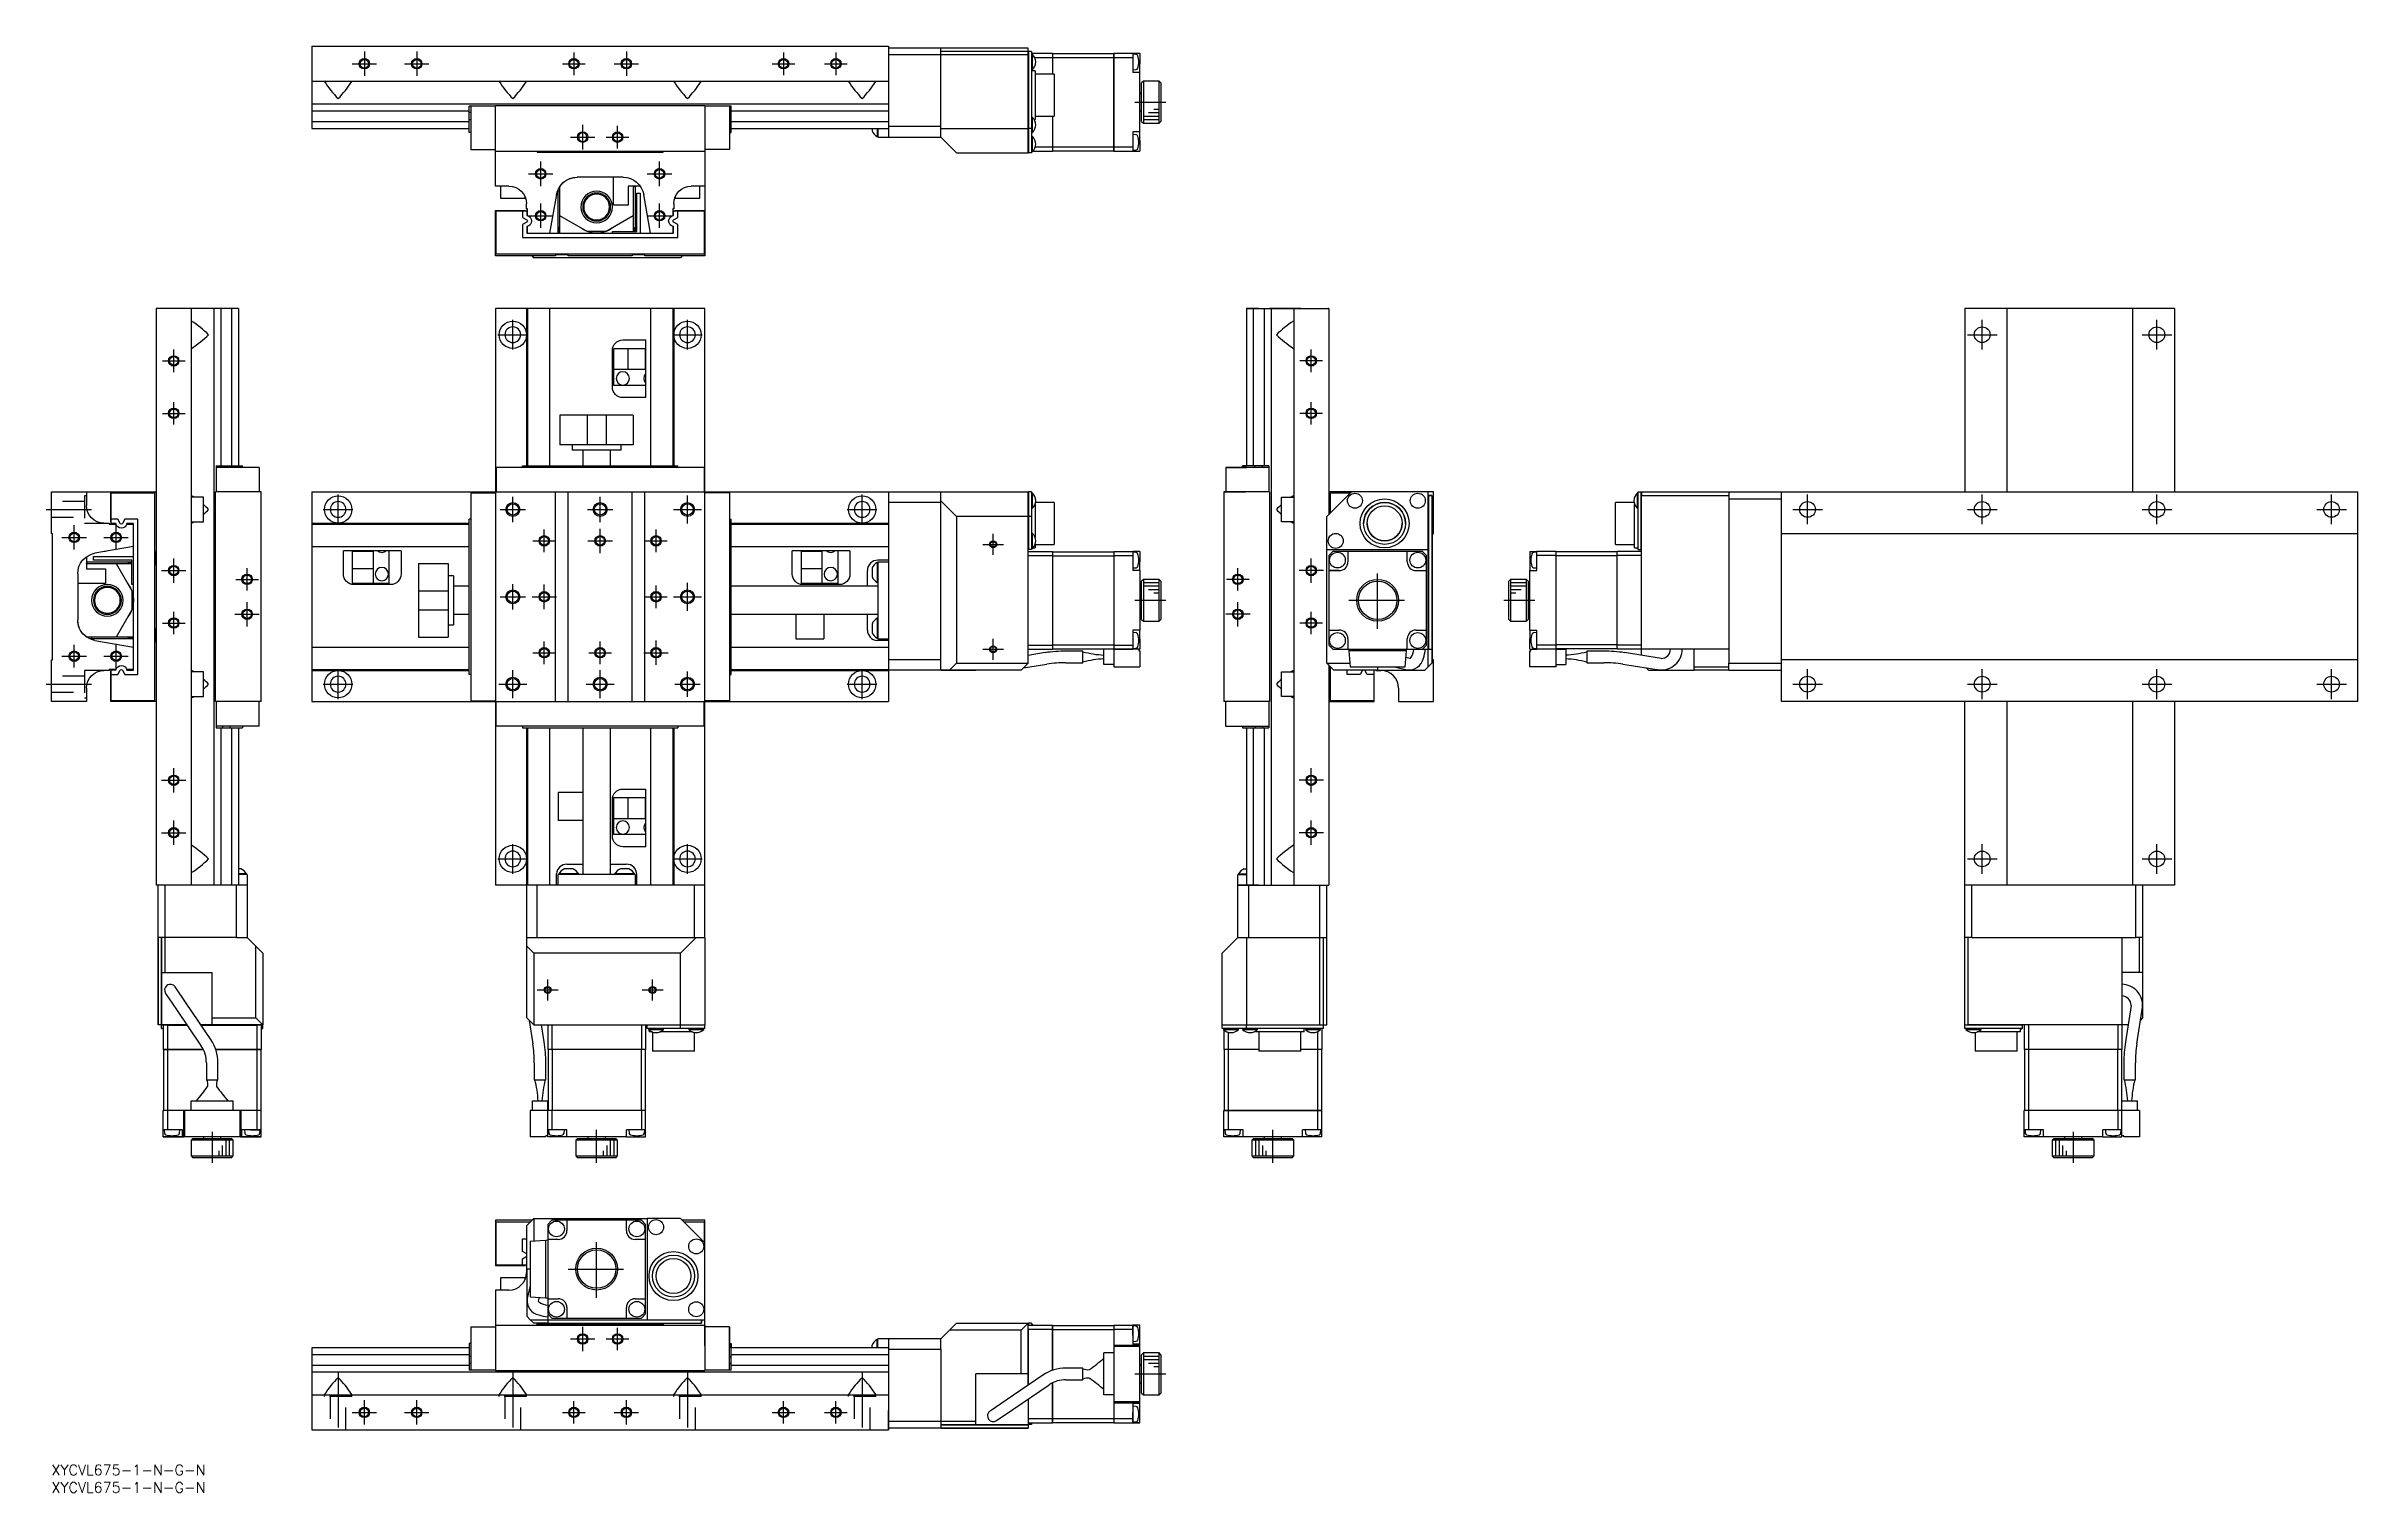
# Model space of a CAD drawing. Extents: x -1 to 660, y -8 to 406.
import ezdxf

# ---------------------------------------------------------------- set-up
doc = ezdxf.new("R2010")
doc.units = 0
doc.header["$LTSCALE"] = 0.5
doc.linetypes.add('CENTER', pattern=[50.8, 31.75, -6.35, 6.35, -6.35])
doc.linetypes.add('DASHED', pattern=[19.05, 12.7, -6.35])
for name, color, linetype in [('MSM_CENTER', 1, 'CENTER'), ('MSM_CONTINUOUS', 7, 'CONTINUOUS'), ('MSM_DASHED', 4, 'DASHED'), ('MSM_NARROW', 5, 'CONTINUOUS'), ('MSM_PART_NUMBER', 7, 'CONTINUOUS')]:
    doc.layers.add(name, color=color, linetype=linetype)
doc.styles.get("Standard").update_dxf_attribs({"font": 'txt.shx', "height": 3, "bigfont": 'bigfont.shx'})

# ---------------------------------------------------------------- blocks, each defined once
blk = doc.blocks.new('*U2')
at = {"layer": 'MSM_PART_NUMBER'}
blk.add_text('XYCVL675-1-N-G-N', height=3, dxfattribs=at).set_placement((0, -3))
blk = doc.blocks.new('*U3')
at = {"layer": 'MSM_PART_NUMBER'}
blk.add_text('XYCVL675-1-N-G-N', height=3, dxfattribs=at).set_placement((0, -8))

msp = doc.modelspace()

# ---------------------------------------------------------------- linework, layer by layer
at = {"layer": 'MSM_CENTER'}
for p, q in [((89.56, 404.41), (89.56, 397.41)), ((104.56, 404.41), (104.56, 397.41)), ((149.56, 404.14), (149.56, 397.68)), ((164.56, 404.41), (164.56, 397.41)), ((209.56, 404.14), (209.56, 397.68)), ((224.56, 404.14), (224.56, 397.68)), ((86.06, 400.91), (93.06, 400.91)), ((101.06, 400.91), (108.06, 400.91)), ((146.33, 400.91), (152.79, 400.91)), ((161.06, 400.91), (168.06, 400.91)), ((206.33, 400.91), (212.79, 400.91)), ((221.33, 400.91), (227.79, 400.91)), ((310.11, 389.91), (319.01, 389.91)), ((148.56, 379.91), (155.56, 379.91)), ((152.06, 376.41), (152.06, 383.41)), ((158.83, 379.91), (165.29, 379.91)), ((162.06, 376.68), (162.06, 383.14)), ((140.06, 365.91), (140.06, 372.91)), ((174.06, 365.91), (174.06, 372.91)), ((136.56, 369.41), (143.56, 369.41)), ((170.56, 369.41), (177.56, 369.41)), ((136.56, 357.41), (143.56, 357.41)), ((140.06, 353.91), (140.06, 360.91)), ((170.56, 357.41), (177.56, 357.41)), ((174.06, 353.91), (174.06, 360.91)), ((132.06, 319.12), (132.06, 327.62)), ((182.06, 319.12), (182.06, 327.62)), ((552.69, 319.12), (552.69, 327.62)), ((602.69, 319.12), (602.69, 327.62)), ((35, 312.64), (35, 319.1)), ((127.81, 323.37), (136.31, 323.37)), ((177.81, 323.37), (186.31, 323.37)), ((360.62, 312.64), (360.62, 319.1)), ((548.44, 323.37), (556.94, 323.37)), ((598.44, 323.37), (606.94, 323.37)), ((31.77, 315.87), (38.23, 315.87)), ((363.85, 315.87), (357.39, 315.87)), ((31.77, 300.87), (38.23, 300.87)), ((35, 297.64), (35, 304.1)), ((363.85, 300.87), (357.39, 300.87)), ((360.62, 297.64), (360.62, 304.1)), ((-1.5, 273.37), (11.5, 273.37)), ((77.81, 273.37), (86.31, 273.37)), ((82.06, 269.12), (82.06, 277.62)), ((128.44, 273.37), (135.68, 273.37)), ((132.06, 269.74), (132.06, 276.99)), ((153.44, 273.37), (160.68, 273.37)), ((157.06, 269.74), (157.06, 276.99)), ((178.06, 273.37), (186.06, 273.37)), ((182.06, 269.37), (182.06, 277.37)), ((227.81, 273.37), (236.31, 273.37)), ((232.06, 269.12), (232.06, 277.62)), ((498.44, 273.37), (506.94, 273.37)), ((502.69, 269.12), (502.69, 277.62)), ((548.44, 273.37), (556.94, 273.37)), ((552.69, 269.12), (552.69, 277.62)), ((598.44, 273.37), (606.94, 273.37)), ((602.69, 269.12), (602.69, 277.62)), ((648.44, 273.37), (656.94, 273.37)), ((652.69, 269.12), (652.69, 277.62)), ((3, 265.37), (10, 265.37)), ((6.5, 261.87), (6.5, 268.87)), ((15, 265.37), (22, 265.37)), ((18.5, 261.87), (18.5, 268.87)), ((141.06, 261.14), (141.06, 267.6)), ((157.06, 260.87), (157.06, 267.87)), ((173.06, 261.14), (173.06, 267.6)), ((269.56, 260.37), (269.56, 266.37)), ((35, 252.37), (35, 259.37)), ((137.83, 264.37), (144.29, 264.37)), ((153.56, 264.37), (160.56, 264.37)), ((169.83, 264.37), (176.29, 264.37)), ((266.56, 263.37), (272.56, 263.37)), ((360.62, 252.37), (360.62, 259.37)), ((31.5, 255.87), (38.5, 255.87)), ((52.77, 253.37), (59.23, 253.37)), ((56, 250.14), (56, 256.6)), ((132.06, 244.74), (132.06, 251.99)), ((141.06, 244.87), (141.06, 251.87)), ((173.06, 245.14), (173.06, 251.6)), ((182.06, 244.37), (182.06, 252.37)), ((342.85, 253.37), (336.39, 253.37)), ((339.62, 250.14), (339.62, 256.6)), ((364.12, 255.87), (357.12, 255.87)), ((379.62, 239.17), (379.62, 255.57)), ((56, 239.87), (56, 246.87)), ((128.44, 248.37), (135.68, 248.37)), ((137.56, 248.37), (144.56, 248.37)), ((169.83, 248.37), (176.29, 248.37)), ((178.06, 248.37), (186.06, 248.37)), ((310.11, 247.37), (319.01, 247.37)), ((339.62, 239.87), (339.62, 246.87)), ((371.42, 247.37), (387.82, 247.37)), ((415.74, 247.37), (424.64, 247.37)), ((31.77, 240.87), (38.23, 240.87)), ((35, 237.64), (35, 244.1)), ((52.5, 243.37), (59.5, 243.37)), ((343.12, 243.37), (336.12, 243.37)), ((363.85, 240.87), (357.39, 240.87)), ((360.62, 237.64), (360.62, 244.1)), ((6.5, 228.14), (6.5, 234.6)), ((18.5, 227.87), (18.5, 234.87)), ((137.83, 232.37), (144.29, 232.37)), ((141.06, 229.14), (141.06, 235.6)), ((153.83, 232.37), (160.29, 232.37)), ((157.06, 229.14), (157.06, 235.6)), ((169.56, 232.37), (176.56, 232.37)), ((173.06, 228.87), (173.06, 235.87)), ((266.56, 233.37), (272.56, 233.37)), ((269.56, 230.37), (269.56, 236.37)), ((3, 231.37), (10, 231.37)), ((15, 231.37), (22, 231.37)), ((82.06, 219.12), (82.06, 227.62)), ((132.06, 219.37), (132.06, 227.37)), ((157.06, 219.37), (157.06, 227.37)), ((182.06, 219.74), (182.06, 226.99)), ((232.06, 219.12), (232.06, 227.62)), ((502.69, 219.12), (502.69, 227.62)), ((552.69, 219.12), (552.69, 227.62)), ((602.69, 219.12), (602.69, 227.62)), ((652.69, 219.12), (652.69, 227.62)), ((-1.5, 223.37), (11.5, 223.37)), ((77.81, 223.37), (86.31, 223.37)), ((128.06, 223.37), (136.06, 223.37)), ((153.06, 223.37), (161.06, 223.37)), ((178.44, 223.37), (185.68, 223.37)), ((227.81, 223.37), (236.31, 223.37)), ((498.44, 223.37), (506.94, 223.37)), ((548.44, 223.37), (556.94, 223.37)), ((598.44, 223.37), (606.94, 223.37)), ((648.44, 223.37), (656.94, 223.37)), ((35, 192.37), (35, 199.37)), ((360.62, 192.37), (360.62, 199.37)), ((31.5, 195.87), (38.5, 195.87)), ((364.12, 195.87), (357.12, 195.87)), ((31.5, 180.87), (38.5, 180.87)), ((35, 177.37), (35, 184.37)), ((364.12, 180.87), (357.12, 180.87)), ((360.62, 177.37), (360.62, 184.37)), ((127.81, 173.37), (136.31, 173.37)), ((132.06, 169.12), (132.06, 177.62)), ((177.81, 173.37), (186.31, 173.37)), ((182.06, 169.12), (182.06, 177.62)), ((548.44, 173.37), (556.94, 173.37)), ((552.69, 169.12), (552.69, 177.62)), ((598.44, 173.37), (606.94, 173.37)), ((602.69, 169.12), (602.69, 177.62)), ((139.06, 135.87), (145.06, 135.87)), ((142.06, 132.87), (142.06, 138.87)), ((169.06, 135.87), (175.06, 135.87)), ((172.06, 132.87), (172.06, 138.87)), ((46, 95.32), (46, 86.42)), ((156.06, 86.42), (156.06, 95.82)), ((349.62, 86.42), (349.62, 95.82)), ((578.69, 95.32), (578.69, 86.42)), ((156.06, 47.8), (156.06, 64.2)), ((147.86, 56), (164.26, 56)), ((148.56, 36), (155.56, 36)), ((152.06, 32.5), (152.06, 39.5)), ((158.83, 36), (165.29, 36)), ((162.06, 32.77), (162.06, 39.23)), ((82.06, 26.5), (82.06, 8)), ((132.06, 26.5), (132.06, 8)), ((182.06, 26.5), (182.06, 8)), ((232.06, 26.5), (232.06, 8)), ((310.11, 26), (319.01, 26)), ((86.06, 15), (93.06, 15)), ((89.56, 11.5), (89.56, 18.5)), ((101.06, 15), (108.06, 15)), ((104.56, 11.5), (104.56, 18.5)), ((146.33, 15), (152.79, 15)), ((149.56, 11.77), (149.56, 18.23)), ((161.06, 15), (168.06, 15)), ((164.56, 11.5), (164.56, 18.5)), ((206.33, 15), (212.79, 15)), ((209.56, 11.77), (209.56, 18.23)), ((221.33, 15), (227.79, 15)), ((224.56, 11.77), (224.56, 18.23))]:
    msp.add_line(p, q, dxfattribs=at)
at = {"layer": 'MSM_CONTINUOUS'}
for p, q in [((74.56, 405.91), (239.56, 405.91)), ((74.56, 405.91), (74.56, 382.41)), ((239.56, 405.91), (239.56, 379.91)), ((279.56, 405.41), (239.56, 405.41)), ((254.56, 379.91), (254.56, 405.41)), ((279.56, 404.41), (254.56, 404.41)), ((279.56, 404.51), (279.46, 404.41)), ((279.56, 404.51), (279.56, 405.41)), ((279.56, 375.41), (279.56, 404.41)), ((279.66, 404.41), (279.56, 404.31)), ((279.66, 404.41), (279.66, 375.41)), ((280.56, 404.41), (279.66, 404.41)), ((280.56, 404.41), (280.56, 375.41)), ((280.56, 403.91), (286.56, 403.91)), ((286.56, 403.91), (286.56, 397.91)), ((286.56, 403.81), (304.06, 403.81)), ((304.06, 403.91), (304.06, 375.91)), ((304.06, 375.91), (304.06, 403.91)), ((304.06, 403.91), (311.56, 403.91)), ((309.56, 403.91), (309.56, 398.41)), ((310.54, 403.58), (309.56, 403.66)), ((311.56, 403.91), (311.56, 400.91)), ((279.56, 403.41), (239.56, 403.41)), ((280.85, 403.56), (280.56, 403.56)), ((280.56, 399.26), (280.85, 399.26)), ((281.56, 398.91), (280.56, 398.91)), ((280.85, 399.26), (280.85, 403.56)), ((281.46, 402.71), (286.56, 402.71)), ((281.56, 398.91), (281.56, 384.91)), ((287.06, 397.91), (281.56, 397.91)), ((286.56, 402.67), (304.06, 402.67)), ((287.06, 397.91), (287.06, 385.91)), ((304.06, 402.71), (309.56, 402.71)), ((309.56, 399.16), (310.54, 399.25)), ((311.56, 398.41), (309.56, 398.41)), ((311.56, 378.91), (311.56, 400.91)), ((74.56, 395.91), (239.56, 395.91)), ((78.32, 395.91), (78.16, 395.78)), ((85.8, 395.91), (85.96, 395.78)), ((128.32, 395.91), (128.16, 395.78)), ((135.8, 395.91), (135.96, 395.78)), ((178.32, 395.91), (178.16, 395.78)), ((185.8, 395.91), (185.96, 395.78)), ((228.32, 395.91), (228.16, 395.78)), ((235.8, 395.91), (235.96, 395.78)), ((312.06, 392.41), (311.56, 392.41)), ((312.56, 395.91), (312.06, 395.41)), ((312.06, 384.41), (312.06, 395.41)), ((312.56, 395.91), (312.56, 383.91)), ((317.06, 395.91), (312.56, 395.91)), ((317.06, 383.91), (317.06, 395.91)), ((317.56, 395.41), (317.06, 395.91)), ((317.56, 395.41), (317.56, 384.41)), ((74.56, 389.41), (239.56, 389.41)), ((74.56, 387.45), (119.56, 387.45)), ((74.56, 384.38), (119.56, 384.38)), ((127.06, 388.81), (119.56, 388.81)), ((119.56, 381.21), (119.56, 388.81)), ((120.06, 386.94), (119.56, 386.94)), ((120.06, 384.89), (119.56, 384.89)), ((120.06, 388.81), (120.06, 376.41)), ((187.06, 388.91), (127.06, 388.91)), ((127.06, 365.91), (127.06, 388.91)), ((187.06, 388.91), (187.06, 345.91)), ((194.56, 388.81), (187.06, 388.81)), ((194.06, 388.81), (194.06, 376.41)), ((194.06, 386.94), (194.56, 386.94)), ((194.06, 384.89), (194.56, 384.89)), ((194.56, 381.21), (194.56, 388.81)), ((194.56, 387.45), (239.56, 387.45)), ((194.56, 384.38), (239.56, 384.38)), ((280.85, 385.56), (280.56, 385.56)), ((280.85, 381.26), (280.85, 385.56)), ((281.36, 384.91), (281.56, 384.91)), ((281.56, 385.91), (287.06, 385.91)), ((286.56, 385.91), (286.56, 375.91)), ((311.56, 387.41), (312.06, 387.41)), ((312.06, 384.41), (312.56, 383.91)), ((312.56, 383.91), (317.06, 383.91)), ((317.06, 383.91), (317.56, 384.41)), ((74.56, 382.41), (119.56, 382.41)), ((120.06, 381.21), (119.56, 381.21)), ((194.06, 381.21), (194.56, 381.21)), ((194.56, 382.41), (239.56, 382.41)), ((234.91, 382.41), (234.91, 381.7)), ((236.36, 382.41), (236.36, 380.05)), ((236.36, 380.05), (236.56, 380.05)), ((236.56, 382.41), (236.56, 379.91)), ((236.56, 379.91), (254.56, 379.91)), ((254.56, 382.91), (239.56, 382.91)), ((254.56, 382.41), (279.56, 382.41)), ((254.56, 379.91), (259.06, 375.41)), ((254.56, 379.91), (259.06, 375.41)), ((279.56, 382.45), (279.66, 382.41)), ((280.56, 382.41), (279.66, 382.41)), ((280.56, 381.26), (280.85, 381.26)), ((280.85, 380.06), (280.56, 380.06)), ((280.85, 375.76), (280.85, 380.06)), ((309.56, 381.41), (309.56, 375.91)), ((311.56, 381.41), (309.56, 381.41)), ((310.54, 380.58), (309.56, 380.66)), ((311.56, 378.91), (311.56, 375.91)), ((120.06, 376.41), (127.06, 376.41)), ((127.06, 375.91), (187.06, 375.91)), ((139.06, 375.91), (139.06, 375.61)), ((139.06, 375.61), (175.06, 375.61)), ((175.06, 375.61), (175.06, 375.91)), ((194.06, 376.41), (187.06, 376.41)), ((259.06, 375.41), (279.56, 375.41)), ((279.56, 375.51), (279.66, 375.41)), ((280.56, 375.41), (279.66, 375.41)), ((280.56, 375.76), (280.85, 375.76)), ((280.99, 375.91), (286.56, 375.91)), ((281.65, 377.11), (286.56, 377.11)), ((286.56, 377.15), (304.06, 377.15)), ((286.56, 376.01), (304.06, 376.01)), ((304.06, 377.11), (309.56, 377.11)), ((304.06, 375.91), (311.56, 375.91)), ((309.56, 376.16), (310.54, 376.25)), ((130.96, 365.91), (127.06, 365.91)), ((128.56, 365.91), (128.56, 362.41)), ((145.06, 352.41), (145.06, 364.86)), ((145.56, 364.41), (145.06, 364.41)), ((145.56, 352.41), (145.56, 365.86)), ((163.65, 368.41), (150.47, 368.41)), ((160.86, 360.41), (160.86, 368.41)), ((168.52, 365.91), (165.06, 365.91)), ((165.06, 365.91), (165.06, 360.41)), ((166.56, 365.86), (166.56, 352.91)), ((167.06, 365.91), (167.06, 352.91)), ((187.06, 365.91), (183.16, 365.91)), ((185.56, 362.41), (185.56, 365.91)), ((127.06, 358.91), (135.66, 358.91)), ((127.06, 345.91), (127.06, 358.91)), ((127.26, 346.41), (127.26, 358.81)), ((127.26, 358.81), (136.06, 358.81)), ((128.56, 362.41), (135.56, 362.41)), ((134.86, 358.81), (134.86, 356.94)), ((135.06, 363.77), (135.06, 363.78)), ((135.56, 362.41), (135.56, 362.87)), ((135.66, 358.91), (135.66, 358.81)), ((135.96, 359.41), (135.96, 360.91)), ((136.26, 359.41), (135.96, 359.41)), ((136.06, 359.41), (136.06, 357.49)), ((136.26, 357.45), (136.26, 359.41)), ((144.56, 363.46), (142.61, 352.41)), ((153.35, 352.91), (145.56, 357.41)), ((166.56, 357.41), (158.76, 352.91)), ((165.06, 360.41), (160.86, 360.41)), ((167.56, 352.91), (167.56, 363.91)), ((167.56, 363.91), (168.56, 363.91)), ((168.56, 363.91), (168.56, 352.41)), ((171.51, 352.41), (169.56, 363.46)), ((170.06, 360.41), (170.06, 360.62)), ((170.09, 360.41), (170.06, 360.41)), ((178.16, 359.41), (177.86, 359.41)), ((177.86, 359.41), (177.86, 357.45)), ((178.06, 357.49), (178.06, 358.81)), ((178.06, 358.81), (186.86, 358.81)), ((178.16, 360.91), (178.16, 359.41)), ((178.46, 358.81), (178.46, 358.91)), ((178.46, 358.91), (187.06, 358.91)), ((178.56, 362.87), (178.56, 362.41)), ((178.56, 362.41), (185.56, 362.41)), ((179.26, 356.94), (179.26, 358.81)), ((186.86, 358.81), (186.86, 346.41)), ((134.86, 356.94), (136.05, 356.25)), ((136.05, 355.58), (134.86, 354.89)), ((134.86, 354.89), (134.86, 351.21)), ((134.86, 351.21), (179.26, 351.21)), ((136.06, 354.34), (136.06, 352.41)), ((136.26, 352.71), (136.06, 352.91)), ((136.06, 352.41), (178.06, 352.41)), ((136.26, 352.41), (136.26, 354.38)), ((158.76, 352.91), (153.35, 352.91)), ((160.56, 352.41), (160.56, 352.91)), ((160.56, 352.91), (167.56, 352.91)), ((177.86, 354.38), (177.86, 352.41)), ((178.06, 356.25), (179.26, 356.94)), ((179.26, 354.89), (178.06, 355.58)), ((178.06, 352.41), (178.06, 354.34)), ((179.26, 351.21), (179.26, 354.89)), ((144.26, 345.91), (127.06, 345.91)), ((186.86, 346.41), (127.26, 346.41)), ((138.06, 345.41), (137.56, 345.91)), ((137.56, 345.91), (138.06, 345.41)), ((180.06, 345.41), (138.06, 345.41)), ((144.26, 346.26), (144.26, 345.91)), ((147.86, 346.26), (144.26, 346.26)), ((147.86, 345.91), (147.86, 346.26)), ((166.26, 345.91), (147.86, 345.91)), ((169.86, 346.26), (166.26, 346.26)), ((166.26, 346.26), (166.26, 345.91)), ((169.86, 345.91), (169.86, 346.26)), ((187.06, 345.91), (169.86, 345.91)), ((180.56, 345.91), (180.06, 345.41)), ((53.5, 330.87), (30, 330.87)), ((30, 330.87), (30, 165.87)), ((40, 330.87), (40, 165.87)), ((46.5, 330.87), (46.5, 165.87)), ((48.46, 330.87), (48.46, 285.87)), ((51.54, 330.87), (51.54, 285.87)), ((53.5, 330.87), (53.5, 285.87)), ((127.06, 330.87), (127.06, 165.87)), ((187.06, 330.87), (127.06, 330.87)), ((135.96, 330.87), (135.96, 285.87)), ((136.26, 330.87), (136.26, 285.87)), ((142.61, 330.87), (142.61, 285.87)), ((171.51, 330.87), (171.51, 285.87)), ((177.86, 330.87), (177.86, 285.87)), ((178.16, 330.87), (178.16, 285.87)), ((187.06, 150.87), (187.06, 330.87)), ((342.12, 330.87), (365.62, 330.87)), ((342.12, 330.87), (345.62, 330.87)), ((345.62, 330.87), (342.12, 330.87)), ((345.62, 330.87), (342.12, 330.87)), ((342.12, 330.87), (342.12, 285.87)), ((344.09, 285.87), (344.09, 330.87)), ((347.16, 330.87), (347.16, 285.87)), ((348.62, 330.87), (357.62, 330.87)), ((349.12, 330.87), (348.62, 330.87)), ((357.62, 330.87), (348.62, 330.87)), ((349.12, 330.87), (349.12, 165.87)), ((350.62, 330.87), (355.62, 330.87)), ((355.62, 330.87), (357.62, 330.87)), ((355.62, 330.87), (355.62, 165.87)), ((360.62, 330.87), (365.62, 330.87)), ((365.62, 330.87), (365.32, 330.87)), ((365.32, 330.87), (365.62, 330.87)), ((365.62, 330.87), (365.62, 271.87)), ((547.69, 330.87), (547.69, 278.37)), ((607.69, 330.87), (547.69, 330.87)), ((559.69, 330.87), (559.69, 278.37)), ((595.69, 330.87), (595.69, 278.37)), ((607.69, 330.87), (607.69, 278.37)), ((40, 327.11), (40.13, 327.27)), ((355.62, 327.11), (355.49, 327.27)), ((40, 319.62), (40.13, 319.47)), ((160.56, 308.37), (160.56, 318.87)), ((170.18, 319.37), (160.86, 319.37)), ((160.86, 319.37), (160.86, 308.87)), ((163.56, 321.87), (170.18, 321.87)), ((165.06, 313.37), (165.06, 319.37)), ((170.06, 313.37), (170.06, 319.37)), ((170.18, 305.37), (170.18, 321.87)), ((355.62, 319.62), (355.49, 319.47)), ((170.18, 313.37), (160.86, 313.37)), ((170.18, 308.87), (160.86, 308.87)), ((170.18, 305.37), (163.56, 305.37)), ((145.56, 300.37), (145.56, 291.87)), ((166.56, 300.37), (145.56, 300.37)), ((153.35, 300.37), (153.35, 291.87)), ((158.76, 300.37), (158.76, 291.87)), ((166.56, 300.37), (166.56, 291.87)), ((166.56, 291.87), (145.56, 291.87)), ((149.06, 291.87), (149.06, 290.37)), ((163.06, 290.37), (163.06, 291.87)), ((47.1, 285.87), (47.1, 278.37)), ((47.1, 285.87), (54.7, 285.87)), ((59.5, 285.37), (47.1, 285.37)), ((48.98, 285.37), (48.98, 285.87)), ((51.03, 285.37), (51.03, 285.87)), ((54.7, 285.37), (54.7, 285.87)), ((59.5, 285.37), (59.5, 278.37)), ((186.86, 285.37), (127.26, 285.37)), ((127.26, 285.37), (127.26, 278.37)), ((134.86, 285.37), (134.86, 285.87)), ((134.86, 285.87), (179.26, 285.87)), ((163.06, 290.37), (149.06, 290.37)), ((152.06, 290.37), (152.06, 285.87)), ((160.06, 285.87), (160.06, 290.37)), ((179.26, 285.37), (179.26, 285.87)), ((186.86, 285.37), (186.86, 278.37)), ((336.12, 285.37), (336.12, 278.37)), ((348.52, 285.37), (336.12, 285.37)), ((336.12, 285.37), (342.12, 285.37)), ((348.52, 285.87), (340.92, 285.87)), ((340.92, 285.87), (342.12, 285.87)), ((340.92, 285.37), (340.92, 285.87)), ((344.6, 285.37), (344.6, 285.87)), ((346.65, 285.37), (346.65, 285.87)), ((348.52, 285.87), (348.52, 278.37)), ((0, 266.37), (0, 278.37)), ((0, 278.37), (30, 278.37)), ((10, 278.37), (10, 274.47)), ((17, 269.77), (17, 278.37)), ((17.1, 269.37), (17.1, 278.17)), ((17.1, 278.17), (29.5, 278.17)), ((29.5, 278.17), (29.5, 218.57)), ((47, 218.37), (47, 278.37)), ((60, 278.37), (47, 278.37)), ((60, 218.37), (60, 278.37)), ((74.56, 278.37), (74.56, 218.37)), ((74.56, 278.37), (254.56, 278.37)), ((120.06, 278.17), (120.06, 218.57)), ((120.06, 278.17), (127.06, 278.17)), ((144.26, 218.37), (144.26, 278.37)), ((147.86, 218.37), (147.86, 278.37)), ((166.26, 218.37), (166.26, 278.37)), ((169.86, 218.37), (169.86, 278.37)), ((194.06, 278.17), (187.06, 278.17)), ((194.06, 278.17), (194.06, 218.57)), ((239.56, 278.37), (239.56, 218.37)), ((254.56, 275.87), (254.56, 278.37)), ((254.66, 278.37), (254.56, 278.27)), ((254.66, 278.37), (279.56, 278.37)), ((279.56, 278.27), (279.66, 278.37)), ((279.56, 271.37), (279.56, 278.37)), ((279.66, 278.37), (279.66, 261.87)), ((280.56, 278.37), (279.66, 278.37)), ((280.56, 278.37), (280.56, 261.87)), ((280.85, 278.02), (280.56, 278.02)), ((280.85, 273.72), (280.85, 278.02)), ((348.62, 278.37), (335.62, 278.37)), ((335.97, 278.37), (335.62, 278.37)), ((335.62, 278.37), (335.97, 278.37)), ((335.62, 278.37), (341.82, 278.37)), ((335.62, 278.37), (335.62, 218.37)), ((348.62, 278.37), (348.62, 218.37)), ((372.12, 278.37), (365.12, 271.37)), ((372.12, 278.37), (365.62, 278.37)), ((368.12, 278.37), (365.62, 278.37)), ((366.12, 272.37), (366.12, 278.17)), ((366.12, 278.17), (371.92, 278.17)), ((372.12, 278.37), (371.12, 278.37)), ((394.12, 278.37), (372.12, 278.37)), ((394.12, 228.37), (394.12, 278.37)), ((395.62, 278.37), (394.12, 278.37)), ((395.62, 278.37), (394.12, 278.37)), ((395.62, 266.37), (395.62, 278.37)), ((453.89, 278.02), (453.89, 273.72)), ((454.19, 278.02), (453.89, 278.02)), ((454.19, 261.87), (454.19, 278.37)), ((454.19, 278.37), (455.09, 278.37)), ((455.19, 278.27), (455.09, 278.37)), ((455.09, 261.87), (455.09, 278.37)), ((455.19, 278.37), (455.19, 277.37)), ((455.19, 278.37), (480.19, 278.37)), ((480.19, 278.37), (480.19, 229.37)), ((480.19, 278.37), (660.19, 278.37)), ((495.19, 218.37), (495.19, 278.37)), ((660.19, 218.37), (660.19, 278.37)), ((40, 277.11), (40.13, 277.27)), ((43.5, 276.87), (40, 276.87)), ((43.5, 269.87), (43.5, 276.87)), ((254.56, 275.37), (239.56, 275.37)), ((254.56, 275.87), (259.06, 271.37)), ((254.56, 247.5), (254.56, 275.87)), ((254.56, 247.5), (254.56, 275.37)), ((259.06, 271.37), (259.06, 229.37)), ((279.56, 271.37), (259.06, 271.37)), ((279.56, 229.37), (279.56, 271.37)), ((279.56, 271.32), (279.66, 271.37)), ((280.56, 271.37), (279.66, 271.37)), ((280.56, 273.72), (280.85, 273.72)), ((281.56, 274.79), (281.56, 265.44)), ((287.06, 275.37), (281.72, 275.37)), ((287.06, 275.37), (287.06, 263.37)), ((352.12, 269.87), (352.12, 276.87)), ((352.12, 276.87), (355.62, 276.87)), ((355.62, 277.11), (355.49, 277.27)), ((365.12, 229.37), (365.12, 271.37)), ((395.12, 277.37), (394.12, 277.37)), ((394.12, 277.37), (395.12, 277.37)), ((394.22, 277.37), (394.22, 233.37)), ((395.12, 277.37), (395.12, 229.37)), ((447.69, 263.37), (447.69, 275.37)), ((453.03, 275.37), (447.69, 275.37)), ((453.19, 262.37), (453.19, 274.79)), ((453.89, 273.72), (454.19, 273.72)), ((455.19, 277.37), (455.29, 277.37)), ((455.19, 277.37), (480.19, 277.37)), ((455.19, 233.37), (455.19, 277.37)), ((455.29, 277.37), (480.19, 277.37)), ((480.19, 276.37), (495.19, 276.37)), ((0.3, 266.37), (0, 266.37)), ((0.3, 230.37), (0.3, 266.37)), ((15, 269.47), (16.5, 269.47)), ((16.5, 269.47), (16.5, 269.17)), ((16.5, 269.17), (18.46, 269.17)), ((17.1, 269.77), (17, 269.77)), ((18.98, 270.57), (17.1, 270.57)), ((18.42, 269.37), (17.1, 269.37)), ((19.66, 269.37), (18.98, 270.57)), ((21.03, 270.57), (20.34, 269.37)), ((24.7, 270.57), (21.03, 270.57)), ((21.54, 269.17), (23.5, 269.17)), ((23.5, 269.37), (21.58, 269.37)), ((23.5, 227.37), (23.5, 269.37)), ((24.7, 226.17), (24.7, 270.57)), ((40, 269.87), (43.5, 269.87)), ((40, 269.62), (40.13, 269.47)), ((74.56, 269.47), (119.56, 269.47)), ((74.56, 269.17), (119.56, 269.17)), ((120.06, 270.57), (119.56, 270.57)), ((119.56, 226.17), (119.56, 270.57)), ((194.06, 270.57), (194.56, 270.57)), ((194.56, 226.17), (194.56, 270.57)), ((194.56, 269.47), (239.56, 269.47)), ((194.56, 269.17), (239.56, 269.17)), ((280.85, 266.52), (280.56, 266.52)), ((280.85, 262.22), (280.85, 266.52)), ((355.62, 269.87), (352.12, 269.87)), ((355.62, 269.62), (355.49, 269.47)), ((395.32, 266.37), (395.62, 266.37)), ((395.32, 230.37), (395.32, 266.37)), ((660.19, 266.37), (495.19, 266.37)), ((10, 259.83), (10, 256.37)), ((10, 258.37), (23, 258.37)), ((12, 259.87), (23.5, 259.87)), ((12, 258.87), (12, 259.87)), ((23, 258.87), (12, 258.87)), ((23.5, 262.81), (12.46, 260.87)), ((15.5, 261.37), (15.29, 261.37)), ((15.5, 261.4), (15.5, 261.37)), ((23, 251.87), (23, 258.87)), ((30, 261.17), (29.65, 261.17)), ((29.65, 261.17), (29.65, 257.57)), ((74.56, 262.81), (119.56, 262.81)), ((100.06, 261.49), (83.56, 261.49)), ((83.56, 254.87), (83.56, 261.49)), ((86.06, 261.49), (86.06, 252.17)), ((92.06, 261.37), (86.06, 261.37)), ((92.06, 261.49), (92.06, 252.17)), ((96.56, 261.49), (96.56, 252.17)), ((100.06, 261.49), (100.06, 254.87)), ((194.56, 262.81), (239.56, 262.81)), ((228.56, 261.49), (212.06, 261.49)), ((212.06, 254.87), (212.06, 261.49)), ((214.56, 261.49), (214.56, 252.17)), ((220.56, 261.37), (214.56, 261.37)), ((220.56, 261.49), (220.56, 252.17)), ((225.06, 261.49), (225.06, 252.17)), ((228.56, 261.49), (228.56, 254.87)), ((236.36, 258.23), (236.36, 252.51)), ((236.56, 258.23), (236.36, 258.23)), ((239.56, 258.86), (236.56, 258.86)), ((236.56, 258.37), (236.56, 236.37)), ((236.56, 258.37), (239.56, 258.37)), ((279.56, 261.97), (279.66, 261.87)), ((279.56, 261.37), (286.56, 261.37)), ((279.56, 260.17), (286.56, 260.17)), ((280.56, 261.87), (279.66, 261.87)), ((280.56, 262.22), (280.85, 262.22)), ((280.99, 262.37), (281.56, 262.37)), ((281.56, 263.29), (281.56, 262.37)), ((281.59, 263.37), (287.06, 263.37)), ((286.56, 261.37), (286.56, 260.17)), ((286.56, 261.27), (304.06, 261.27)), ((286.56, 260.17), (286.56, 234.57)), ((286.56, 260.12), (304.06, 260.12)), ((304.06, 261.37), (309.56, 261.37)), ((304.06, 261.37), (304.06, 260.17)), ((304.06, 260.17), (309.56, 260.17)), ((304.06, 260.17), (304.06, 234.57)), ((309.56, 261.37), (309.56, 260.17)), ((311.56, 261.37), (309.56, 261.37)), ((310.54, 261.03), (309.56, 261.12)), ((309.56, 260.17), (309.56, 255.87)), ((311.56, 261.37), (311.56, 258.37)), ((311.56, 255.87), (311.56, 258.37)), ((365.12, 261.87), (394.12, 261.87)), ((366.82, 261.37), (365.62, 260.17)), ((365.62, 260.17), (365.62, 255.87)), ((371.12, 261.37), (366.82, 261.37)), ((392.42, 261.37), (366.82, 261.37)), ((392.42, 261.37), (371.12, 261.37)), ((371.12, 261.37), (371.12, 258.37)), ((388.12, 258.37), (388.12, 261.37)), ((393.62, 260.17), (392.42, 261.37)), ((393.62, 260.17), (392.42, 261.37)), ((393.62, 234.57), (393.62, 260.17)), ((423.19, 261.37), (425.19, 261.37)), ((423.19, 261.37), (423.19, 255.87)), ((425.19, 261.12), (424.2, 261.03)), ((430.69, 261.37), (425.19, 261.37)), ((425.19, 255.87), (425.19, 261.37)), ((430.69, 261.37), (425.19, 261.37)), ((430.69, 260.17), (425.19, 260.17)), ((430.69, 260.17), (430.69, 261.37)), ((448.19, 261.27), (430.69, 261.27)), ((448.19, 261.27), (430.69, 261.27)), ((430.69, 234.57), (430.69, 260.17)), ((448.19, 260.12), (430.69, 260.12)), ((447.69, 263.37), (453.19, 263.37)), ((448.19, 260.17), (448.19, 261.37)), ((455.19, 261.37), (448.19, 261.37)), ((455.19, 261.37), (448.19, 261.37)), ((455.19, 260.17), (448.19, 260.17)), ((448.19, 234.57), (448.19, 260.17)), ((453.19, 262.37), (454.19, 262.37)), ((453.89, 262.37), (453.89, 262.22)), ((453.89, 262.22), (454.19, 262.22)), ((454.19, 261.87), (455.09, 261.87)), ((455.09, 261.87), (455.19, 261.97)), ((7.5, 254.96), (7.5, 241.77)), ((15.5, 252.17), (7.5, 252.17)), ((10, 256.37), (15.5, 256.37)), ((10.05, 257.87), (23, 257.87)), ((15.5, 256.37), (15.5, 252.17)), ((18.5, 257.87), (23, 250.07)), ((23.5, 251.87), (23, 251.87)), ((29.65, 257.57), (30, 257.57)), ((92.06, 256.37), (86.06, 256.37)), ((96.56, 252.17), (86.06, 252.17)), ((97.06, 251.87), (86.56, 251.87)), ((105.06, 257.87), (113.56, 257.87)), ((105.06, 257.87), (105.06, 236.87)), ((113.56, 257.87), (113.56, 236.87)), ((115.06, 254.37), (113.56, 254.37)), ((115.06, 254.37), (115.06, 240.37)), ((220.56, 256.37), (214.56, 256.37)), ((225.06, 252.17), (214.56, 252.17)), ((225.56, 251.87), (215.06, 251.87)), ((233.56, 251.37), (233.56, 255.86)), ((234.91, 256.58), (234.91, 254.16)), ((236.36, 252.51), (236.56, 252.51)), ((309.56, 256.62), (310.54, 256.7)), ((311.56, 255.87), (309.56, 255.87)), ((311.56, 255.87), (309.56, 255.87)), ((311.56, 255.87), (311.56, 238.87)), ((312.56, 253.37), (312.06, 252.87)), ((312.06, 241.87), (312.06, 252.87)), ((312.56, 253.37), (312.56, 241.37)), ((317.06, 253.37), (312.56, 253.37)), ((317.06, 241.37), (317.06, 253.37)), ((317.56, 252.87), (317.06, 253.37)), ((317.56, 252.87), (317.56, 241.87)), ((368.62, 255.87), (365.62, 255.87)), ((365.62, 255.87), (368.62, 255.87)), ((365.62, 255.87), (365.62, 234.57)), ((390.62, 255.87), (393.62, 255.87)), ((417.69, 253.37), (417.19, 252.87)), ((417.19, 241.87), (417.19, 252.87)), ((417.69, 253.37), (417.69, 241.37)), ((422.19, 253.37), (417.69, 253.37)), ((422.19, 241.37), (422.19, 253.37)), ((422.69, 252.87), (422.19, 253.37)), ((422.69, 252.87), (422.69, 241.87)), ((423.19, 255.87), (425.19, 255.87)), ((423.19, 238.87), (423.19, 255.87)), ((424.2, 256.7), (425.19, 256.62)), ((23, 250.07), (23, 244.66)), ((105.06, 250.07), (113.56, 250.07)), ((119.56, 251.37), (115.06, 251.37)), ((236.56, 251.37), (194.56, 251.37)), ((254.56, 227.47), (254.56, 247.5)), ((254.56, 230.37), (254.56, 247.5)), ((312.06, 249.87), (311.56, 249.87)), ((311.56, 244.87), (312.06, 244.87)), ((423.19, 249.87), (422.69, 249.87)), ((422.69, 244.87), (423.19, 244.87)), ((23, 244.66), (18.5, 236.87)), ((30, 239.17), (29.65, 239.17)), ((29.65, 239.17), (29.65, 235.57)), ((105.06, 244.66), (113.56, 244.66)), ((113.56, 240.37), (115.06, 240.37)), ((115.06, 243.37), (119.56, 243.37)), ((194.56, 243.37), (236.56, 243.37)), ((213.06, 243.37), (213.06, 236.37)), ((221.06, 243.37), (221.06, 236.37)), ((233.56, 238.86), (233.56, 243.37)), ((234.91, 240.58), (234.91, 238.16)), ((236.36, 242.23), (236.36, 236.51)), ((236.56, 242.23), (236.36, 242.23)), ((311.56, 238.87), (309.56, 238.87)), ((309.56, 238.87), (309.56, 234.57)), ((311.56, 236.37), (311.56, 238.87)), ((312.06, 241.87), (312.56, 241.37)), ((312.56, 241.37), (317.06, 241.37)), ((317.06, 241.37), (317.56, 241.87)), ((365.62, 238.87), (368.62, 238.87)), ((390.62, 238.87), (393.62, 238.87)), ((417.19, 241.87), (417.69, 241.37)), ((417.69, 241.37), (422.19, 241.37)), ((422.19, 241.37), (422.69, 241.87)), ((423.19, 238.87), (425.19, 238.87)), ((423.19, 238.87), (423.19, 236.37)), ((425.19, 234.57), (425.19, 238.87)), ((23.5, 236.87), (10.05, 236.87)), ((23.5, 236.37), (11.05, 236.37)), ((11.5, 236.87), (11.5, 236.37)), ((12.46, 235.87), (23.5, 233.92)), ((29.65, 235.57), (30, 235.57)), ((74.56, 233.92), (119.56, 233.92)), ((105.06, 236.87), (113.56, 236.87)), ((194.56, 233.92), (239.56, 233.92)), ((213.06, 236.37), (221.06, 236.37)), ((236.36, 236.51), (236.56, 236.51)), ((236.56, 236.37), (239.56, 236.37)), ((239.56, 235.86), (236.56, 235.86)), ((279.56, 234.57), (286.56, 234.57)), ((279.66, 233.37), (279.56, 233.47)), ((284.43, 232.39), (279.56, 231.62)), ((279.66, 233.37), (286.56, 233.37)), ((279.66, 233.37), (286.56, 233.37)), ((286.56, 234.61), (304.06, 234.61)), ((286.56, 234.57), (286.56, 233.37)), ((286.56, 233.47), (304.06, 233.47)), ((286.56, 233.47), (304.06, 233.47)), ((295.26, 232.82), (290.4, 232.82)), ((295.26, 229.52), (295.26, 232.82)), ((301.26, 228.97), (301.26, 233.37)), ((309.56, 233.37), (301.26, 233.37)), ((304.06, 234.57), (309.56, 234.57)), ((304.06, 234.57), (304.06, 228.37)), ((304.06, 233.37), (309.56, 233.37)), ((310.54, 238.03), (309.56, 238.12)), ((309.56, 234.57), (309.56, 233.37)), ((309.56, 233.62), (310.54, 233.7)), ((311.56, 233.37), (309.56, 233.37)), ((311.26, 233.37), (311.26, 232.87)), ((311.56, 232.87), (311.26, 232.87)), ((311.56, 236.37), (311.56, 233.37)), ((311.56, 232.87), (311.56, 228.37)), ((365.62, 234.57), (366.82, 233.37)), ((366.82, 233.37), (371.12, 233.37)), ((371.12, 236.37), (371.12, 233.37)), ((371.12, 233.37), (392.42, 233.37)), ((371.37, 233.37), (371.41, 232.87)), ((387.84, 232.87), (371.41, 232.87)), ((371.41, 232.87), (371.72, 228.37)), ((387.52, 228.37), (387.84, 232.87)), ((387.84, 232.87), (387.87, 233.37)), ((388.12, 233.37), (388.12, 236.37)), ((392.42, 233.37), (393.62, 234.57)), ((392.42, 233.37), (394.12, 233.37)), ((394.22, 233.37), (394.12, 233.47)), ((394.22, 233.37), (395.12, 233.37)), ((423.19, 233.37), (423.19, 236.37)), ((423.19, 233.37), (425.19, 233.37)), ((423.19, 228.37), (423.19, 232.87)), ((423.19, 232.87), (423.49, 232.87)), ((423.49, 232.87), (423.49, 233.37)), ((425.19, 238.12), (424.2, 238.03)), ((424.2, 233.7), (425.19, 233.62)), ((430.69, 234.57), (425.19, 234.57)), ((425.19, 233.37), (425.19, 234.57)), ((430.69, 233.37), (425.19, 233.37)), ((448.19, 234.61), (430.69, 234.61)), ((430.69, 228.37), (430.69, 234.57)), ((448.19, 233.47), (430.69, 233.47)), ((430.69, 233.37), (433.49, 233.37)), ((433.49, 233.37), (433.49, 228.97)), ((439.49, 232.82), (439.49, 229.52)), ((444.35, 232.82), (439.49, 232.82)), ((455.19, 234.57), (448.19, 234.57)), ((448.19, 233.37), (448.19, 234.57)), ((455.09, 233.37), (448.19, 233.37)), ((460.77, 230.74), (450.32, 232.39)), ((455.09, 233.37), (455.19, 233.47)), ((480.09, 233.37), (455.19, 233.37)), ((455.19, 231.62), (455.19, 233.37)), ((470.19, 227.37), (470.19, 233.37)), ((480.19, 233.37), (480.09, 233.37)), ((0, 218.37), (0, 230.37)), ((0, 230.37), (0.3, 230.37)), ((12.14, 226.37), (12.14, 226.37)), ((16.5, 227.27), (15, 227.27)), ((18.46, 227.57), (16.5, 227.57)), ((16.5, 227.57), (16.5, 227.27)), ((18.42, 227.37), (16.5, 227.37)), ((17, 218.37), (17, 226.97)), ((17, 226.97), (17.1, 226.97)), ((17.1, 218.57), (17.1, 227.37)), ((17.1, 226.17), (18.98, 226.17)), ((18.98, 226.17), (19.66, 227.36)), ((20.34, 227.36), (21.03, 226.17)), ((21.03, 226.17), (24.7, 226.17)), ((23.5, 227.57), (21.54, 227.57)), ((21.58, 227.37), (23.5, 227.37)), ((23.2, 227.57), (23, 227.37)), ((40, 227.11), (40.13, 227.27)), ((43.5, 226.87), (40, 226.87)), ((43.5, 219.87), (43.5, 226.87)), ((74.56, 227.57), (119.56, 227.57)), ((74.56, 227.27), (119.56, 227.27)), ((120.06, 226.17), (119.56, 226.17)), ((194.06, 226.17), (194.56, 226.17)), ((194.56, 227.57), (239.56, 227.57)), ((194.56, 227.27), (239.56, 227.27)), ((254.56, 230.37), (239.56, 230.37)), ((254.56, 227.37), (239.56, 227.37)), ((254.56, 227.47), (254.66, 227.37)), ((257.06, 227.37), (254.66, 227.37)), ((254.66, 227.37), (264.56, 227.37)), ((259.06, 229.37), (257.06, 227.37)), ((277.56, 227.37), (257.06, 227.37)), ((259.06, 229.37), (279.56, 229.37)), ((277.56, 227.37), (264.56, 227.37)), ((277.56, 227.37), (279.56, 229.37)), ((278.27, 228.07), (284.94, 229.13)), ((290.4, 229.52), (295.26, 229.52)), ((304.06, 228.97), (301.26, 228.97)), ((304.06, 228.37), (311.56, 228.37)), ((352.12, 219.87), (352.12, 226.87)), ((352.12, 226.87), (355.62, 226.87)), ((355.62, 227.11), (355.49, 227.27)), ((365.12, 229.37), (371.65, 229.37)), ((367.12, 227.37), (365.12, 229.37)), ((365.62, 228.87), (365.62, 165.87)), ((366.12, 218.57), (366.12, 228.37)), ((379.62, 227.37), (367.12, 227.37)), ((370.92, 226.17), (370.92, 227.37)), ((374.6, 226.17), (370.92, 226.17)), ((371.72, 228.37), (387.52, 228.37)), ((375.29, 227.36), (374.6, 226.17)), ((376.65, 226.17), (375.96, 227.36)), ((378.52, 226.17), (376.65, 226.17)), ((378.52, 227.37), (378.52, 218.57)), ((378.62, 226.97), (378.52, 226.97)), ((378.62, 226.97), (378.52, 226.97)), ((378.62, 218.37), (378.62, 226.97)), ((379.12, 227.27), (379.12, 227.37)), ((379.12, 227.27), (380.62, 227.27)), ((379.62, 228.37), (379.62, 227.37)), ((379.62, 227.37), (393.12, 227.37)), ((384.36, 228.37), (388.08, 227.5)), ((388.83, 230.71), (387.7, 230.97)), ((388.89, 230.76), (388.81, 230.71)), ((388.99, 230.84), (388.89, 230.76)), ((393.12, 227.37), (394.12, 228.37)), ((394.12, 228.37), (395.12, 229.37)), ((395.62, 230.37), (395.32, 230.37)), ((395.62, 230.37), (395.32, 230.37)), ((395.62, 218.37), (395.62, 230.37)), ((430.69, 228.37), (423.19, 228.37)), ((430.69, 228.97), (433.49, 228.97)), ((439.49, 229.52), (444.35, 229.52)), ((449.8, 229.13), (460.25, 227.48)), ((456.48, 228.07), (457.19, 227.37)), ((457.19, 227.37), (470.19, 227.37)), ((470.19, 228.37), (480.19, 228.37)), ((480.19, 227.37), (470.19, 227.37)), ((480.19, 227.37), (480.19, 229.37)), ((480.19, 229.37), (495.19, 229.37)), ((480.19, 227.37), (495.19, 227.37)), ((660.19, 230.37), (495.19, 230.37)), ((10, 218.37), (0, 218.37)), ((10, 222.27), (10, 218.37)), ((30, 218.37), (17, 218.37)), ((29.5, 218.57), (17.1, 218.57)), ((40, 219.87), (43.5, 219.87)), ((40, 219.62), (40.13, 219.47)), ((60, 218.37), (47, 218.37)), ((47.1, 218.37), (47.1, 210.87)), ((59.5, 211.37), (59.5, 218.37)), ((74.56, 218.37), (239.56, 218.37)), ((120.06, 218.57), (127.06, 218.57)), ((127.26, 211.37), (127.26, 218.37)), ((186.86, 211.37), (186.86, 218.37)), ((194.06, 218.57), (187.06, 218.57)), ((348.62, 218.37), (335.62, 218.37)), ((336.12, 211.37), (336.12, 218.37)), ((348.52, 218.37), (348.52, 210.87)), ((355.62, 219.87), (352.12, 219.87)), ((355.62, 219.62), (355.49, 219.47)), ((365.62, 218.37), (378.62, 218.37)), ((378.52, 218.57), (366.12, 218.57)), ((385.62, 222.27), (385.62, 218.37)), ((385.62, 218.37), (395.62, 218.37)), ((660.19, 218.37), (495.19, 218.37)), ((547.69, 150.87), (547.69, 218.37)), ((559.69, 218.37), (559.69, 165.87)), ((595.69, 218.37), (595.69, 165.87)), ((607.69, 218.37), (607.69, 165.87)), ((59.5, 211.37), (47.1, 211.37)), ((47.1, 210.87), (54.7, 210.87)), ((48.46, 210.87), (48.46, 165.87)), ((48.98, 211.37), (48.98, 210.87)), ((51.03, 211.37), (51.03, 210.87)), ((51.54, 210.87), (51.54, 165.87)), ((53.5, 210.87), (53.5, 165.87)), ((54.7, 211.37), (54.7, 210.87)), ((186.86, 211.37), (127.26, 211.37)), ((134.86, 211.37), (134.86, 210.87)), ((134.86, 210.87), (179.26, 210.87)), ((135.96, 210.87), (135.96, 165.87)), ((136.26, 210.87), (136.26, 165.87)), ((142.61, 210.87), (142.61, 165.87)), ((152.06, 210.87), (152.06, 168.87)), ((160.06, 168.87), (160.06, 210.87)), ((171.51, 210.87), (171.51, 165.87)), ((177.86, 210.87), (177.86, 165.87)), ((178.16, 210.87), (178.16, 165.87)), ((179.26, 211.37), (179.26, 210.87)), ((336.12, 211.37), (348.52, 211.37)), ((340.92, 211.37), (340.92, 210.87)), ((340.92, 210.87), (348.52, 210.87)), ((342.12, 210.87), (342.12, 165.87)), ((344.09, 165.87), (344.09, 210.87)), ((344.6, 211.37), (344.6, 210.87)), ((346.65, 211.37), (346.65, 210.87)), ((347.16, 210.87), (347.16, 165.87)), ((152.06, 192.37), (145.06, 192.37)), ((145.06, 192.37), (145.06, 184.37)), ((163.56, 193.37), (170.18, 193.37)), ((170.18, 176.87), (170.18, 193.37)), ((160.56, 179.87), (160.56, 190.37)), ((170.18, 190.87), (160.86, 190.87)), ((160.86, 190.87), (160.86, 180.37)), ((165.06, 184.87), (165.06, 190.87)), ((170.06, 184.87), (170.06, 190.87)), ((152.06, 184.37), (145.06, 184.37)), ((170.18, 184.87), (160.86, 184.87)), ((170.18, 180.37), (160.86, 180.37)), ((40, 177.11), (40.13, 177.27)), ((170.18, 176.87), (163.56, 176.87)), ((355.62, 177.11), (355.49, 177.27)), ((56, 165.87), (30, 165.87)), ((30.5, 125.87), (30.5, 165.87)), ((32.5, 140.87), (32.5, 165.87)), ((40, 169.62), (40.13, 169.47)), ((53, 150.87), (53, 165.87)), ((54.21, 170.52), (53.5, 170.52)), ((55.86, 169.07), (53.5, 169.07)), ((56, 168.87), (53.5, 168.87)), ((55.86, 168.87), (55.86, 169.07)), ((56, 168.87), (56, 150.87)), ((187.06, 165.87), (127.06, 165.87)), ((136.06, 150.87), (136.06, 165.87)), ((139.06, 150.87), (139.06, 165.87)), ((144.55, 165.87), (144.55, 168.87)), ((145.06, 165.87), (145.06, 168.87)), ((167.06, 168.87), (145.06, 168.87)), ((150.92, 169.07), (145.2, 169.07)), ((145.2, 169.07), (145.2, 168.87)), ((149.27, 170.52), (146.85, 170.52)), ((147.55, 171.87), (152.06, 171.87)), ((150.92, 168.87), (150.92, 169.07)), ((160.06, 171.87), (164.55, 171.87)), ((166.92, 169.07), (161.2, 169.07)), ((161.2, 169.07), (161.2, 168.87)), ((165.27, 170.52), (162.85, 170.52)), ((166.92, 168.87), (166.92, 169.07)), ((167.06, 168.87), (167.06, 165.87)), ((167.55, 165.87), (167.55, 168.87)), ((184.06, 150.87), (184.06, 165.87)), ((339.62, 150.87), (339.62, 168.87)), ((339.62, 168.87), (342.12, 168.87)), ((342.12, 168.87), (339.62, 168.87)), ((339.62, 165.87), (365.62, 165.87)), ((345.62, 165.87), (339.62, 165.87)), ((339.72, 165.87), (355.62, 165.87)), ((339.77, 169.07), (342.12, 169.07)), ((339.77, 169.07), (339.77, 168.87)), ((341.4, 170.52), (342.12, 170.52)), ((342.62, 165.87), (342.62, 150.87)), ((355.62, 169.62), (355.49, 169.47)), ((363.12, 125.87), (363.12, 165.87)), ((365.12, 125.87), (365.12, 165.87)), ((607.69, 165.87), (547.69, 165.87)), ((549.69, 150.87), (549.69, 165.87)), ((596.69, 150.87), (596.69, 165.87)), ((598.69, 150.87), (598.69, 165.87)), ((53.11, 150.87), (30.5, 150.87)), ((30.5, 150.77), (30.5, 125.87)), ((31.4, 150.87), (31.4, 125.87)), ((31.5, 150.87), (31.5, 125.87)), ((53, 150.87), (56, 150.87)), ((56, 150.87), (56.1, 150.77)), ((58.5, 148.37), (56.1, 150.77)), ((58.5, 127.87), (58.5, 148.37)), ((60.5, 146.37), (58.5, 148.37)), ((60.5, 146.37), (60.5, 125.87)), ((136.16, 150.87), (136.06, 150.77)), ((136.16, 150.87), (136.06, 150.77)), ((136.06, 127.87), (136.06, 150.77)), ((136.06, 148.37), (136.06, 150.77)), ((138.06, 146.37), (136.06, 148.37)), ((136.16, 150.87), (156.19, 150.87)), ((138.06, 146.37), (138.06, 125.87)), ((180.06, 146.37), (138.06, 146.37)), ((139.06, 150.87), (156.19, 150.87)), ((156.19, 150.87), (184.56, 150.87)), ((156.19, 150.87), (184.06, 150.87)), ((184.56, 150.87), (180.06, 146.37)), ((180.06, 125.87), (180.06, 146.37)), ((184.56, 150.87), (187.06, 150.87)), ((187.06, 150.77), (186.96, 150.87)), ((187.06, 150.77), (187.06, 125.87)), ((339.62, 150.87), (335.12, 146.37)), ((335.12, 146.37), (339.62, 150.87)), ((335.12, 125.87), (335.12, 146.37)), ((339.62, 150.87), (365.12, 150.87)), ((342.12, 150.87), (342.12, 125.87)), ((364.12, 125.87), (364.12, 150.87)), ((547.69, 125.87), (547.69, 150.87)), ((549.69, 150.87), (547.69, 150.87)), ((548.69, 125.97), (548.69, 150.87)), ((548.69, 125.87), (548.69, 150.87)), ((549.69, 150.87), (596.69, 150.87)), ((592.69, 150.87), (592.69, 150.77)), ((592.69, 150.77), (592.69, 125.87)), ((598.69, 150.87), (596.69, 150.87)), ((597.69, 140.87), (597.69, 150.87)), ((598.69, 127.87), (598.69, 150.87)), ((31.5, 140.87), (46, 140.87)), ((46, 125.87), (46, 140.87)), ((136.06, 127.87), (136.06, 140.87)), ((598.69, 140.87), (592.69, 140.87)), ((32.66, 134.9), (35.8, 130.26)), ((38.54, 132.12), (35.39, 136.75)), ((31.4, 125.87), (30.5, 125.87)), ((31.4, 125.87), (30.5, 125.87)), ((31.4, 125.87), (31.5, 125.97)), ((31.4, 125.87), (31.5, 125.97)), ((31.5, 125.87), (31.5, 125.97)), ((31.6, 125.87), (31.5, 125.87)), ((31.5, 125.77), (31.6, 125.87)), ((38.79, 125.87), (31.5, 125.87)), ((31.5, 124.87), (31.5, 125.77)), ((31.5, 124.87), (31.5, 125.77)), ((32, 125.77), (31.5, 125.77)), ((31.6, 125.87), (38.79, 125.87)), ((32, 125.87), (32, 118.87)), ((38.79, 125.87), (32.4, 125.87)), ((33.2, 125.77), (33.1, 125.87)), ((33.2, 125.77), (33.2, 118.87)), ((33.2, 125.77), (38.85, 125.77)), ((35.8, 130.26), (42.89, 119.82)), ((45.62, 121.67), (38.54, 132.12)), ((60.5, 125.87), (42.77, 125.87)), ((42.77, 125.87), (60.4, 125.87)), ((42.77, 125.87), (60.5, 125.87)), ((42.84, 125.77), (58.8, 125.77)), ((46, 127.87), (58.5, 127.87)), ((58.5, 127.87), (60.5, 125.87)), ((58.9, 125.87), (58.8, 125.77)), ((58.8, 125.77), (58.8, 118.87)), ((60, 125.87), (60, 118.87)), ((60.5, 125.77), (60, 125.77)), ((60.4, 125.87), (60.5, 125.77)), ((60.5, 124.87), (60.5, 125.77)), ((136.06, 127.87), (138.06, 125.87)), ((138.06, 125.87), (136.06, 127.87)), ((136.77, 127.16), (137.82, 120.48)), ((138.06, 125.87), (180.06, 125.87)), ((141.08, 121), (140.31, 125.87)), ((142.16, 125.87), (142.06, 125.77)), ((142.06, 125.77), (142.06, 118.87)), ((143.26, 125.87), (143.26, 118.87)), ((168.86, 125.87), (168.86, 118.87)), ((170.06, 125.87), (170.06, 118.87)), ((170.56, 125.77), (170.66, 125.87)), ((170.56, 124.87), (170.56, 125.77)), ((180.06, 125.77), (170.56, 125.77)), ((180.02, 125.87), (180.06, 125.77)), ((180.06, 125.87), (187.06, 125.87)), ((180.06, 124.87), (180.06, 125.77)), ((187.06, 125.77), (180.06, 125.77)), ((186.96, 125.87), (187.06, 125.77)), ((187.06, 124.87), (187.06, 125.77)), ((335.12, 125.87), (364.12, 125.87)), ((335.22, 125.87), (335.12, 125.77)), ((335.22, 125.87), (335.12, 125.77)), ((364.12, 125.77), (335.12, 125.77)), ((335.12, 124.87), (335.12, 125.77)), ((342.16, 125.87), (342.12, 125.77)), ((342.12, 124.87), (342.12, 125.77)), ((364.12, 125.77), (364.02, 125.87)), ((364.12, 125.77), (364.02, 125.87)), ((364.22, 125.87), (364.12, 125.97)), ((364.12, 124.87), (364.12, 125.77)), ((364.22, 125.87), (365.12, 125.87)), ((547.69, 125.87), (548.69, 125.87)), ((547.79, 125.87), (547.69, 125.77)), ((564.19, 125.77), (547.69, 125.77)), ((547.69, 124.87), (547.69, 125.77)), ((548.69, 125.87), (548.69, 125.97)), ((592.69, 125.87), (548.69, 125.87)), ((564.19, 125.77), (564.09, 125.87)), ((564.19, 124.87), (564.19, 125.77)), ((564.69, 125.87), (564.69, 118.87)), ((564.69, 125.87), (564.69, 118.87)), ((565.89, 125.87), (565.89, 118.87)), ((591.49, 125.87), (591.49, 118.87)), ((592.69, 125.77), (592.59, 125.87)), ((594.43, 125.87), (592.69, 125.87)), ((592.69, 125.77), (592.69, 118.87)), ((595.32, 131.45), (593.66, 121)), ((596.92, 120.48), (598.58, 130.93)), ((597.98, 127.16), (598.69, 127.87)), ((31.5, 124.87), (32, 124.87)), ((32, 124.87), (31.5, 124.87)), ((60.5, 124.87), (60, 124.87)), ((60, 124.87), (60.5, 124.87)), ((60, 124.57), (60.15, 124.57)), ((60.15, 124.57), (60.15, 124.87)), ((180.06, 124.87), (170.56, 124.87)), ((170.91, 124.87), (170.91, 124.57)), ((170.91, 124.57), (175.21, 124.57)), ((171.06, 124.43), (171.06, 123.87)), ((171.98, 123.87), (171.06, 123.87)), ((172.06, 123.84), (172.06, 118.37)), ((183.48, 123.87), (174.14, 123.87)), ((175.21, 124.57), (175.21, 124.87)), ((187.06, 124.87), (180.06, 124.87)), ((182.41, 124.87), (182.41, 124.57)), ((182.41, 124.57), (184.56, 124.57)), ((184.06, 118.37), (184.06, 123.71)), ((184.56, 124.57), (186.71, 124.57)), ((186.71, 124.57), (186.71, 124.87)), ((364.12, 124.87), (335.12, 124.87)), ((335.47, 124.87), (335.47, 124.57)), ((335.47, 124.57), (339.77, 124.57)), ((335.62, 124.43), (335.62, 118.87)), ((336.82, 123.77), (336.82, 118.87)), ((339.77, 124.57), (339.77, 124.87)), ((340.97, 124.87), (340.97, 124.57)), ((340.97, 124.57), (345.27, 124.57)), ((344.62, 124.07), (344.62, 123.87)), ((358.62, 123.87), (344.62, 123.87)), ((345.27, 124.57), (345.27, 124.87)), ((345.62, 123.87), (345.62, 118.37)), ((357.62, 118.37), (357.62, 123.87)), ((358.62, 123.87), (358.62, 124.87)), ((358.97, 124.87), (358.97, 124.57)), ((358.97, 124.57), (363.27, 124.57)), ((362.42, 123.96), (362.42, 118.87)), ((363.27, 124.57), (363.27, 124.87)), ((363.62, 124.87), (363.62, 118.87)), ((564.19, 124.87), (547.69, 124.87)), ((548.04, 124.87), (548.04, 124.57)), ((548.04, 124.57), (552.34, 124.57)), ((550.69, 123.71), (550.69, 118.37)), ((563.69, 123.87), (551.26, 123.87)), ((552.34, 124.57), (552.34, 124.87)), ((562.69, 118.37), (562.69, 123.87)), ((563.69, 123.87), (563.69, 124.87)), ((563.69, 124.57), (563.84, 124.57)), ((563.84, 124.57), (563.84, 124.87)), ((32, 118.87), (43.44, 118.87)), ((43.44, 118.87), (32, 118.87)), ((32.1, 118.87), (32.1, 101.37)), ((33.24, 118.87), (33.24, 101.37)), ((44.35, 115.03), (44.35, 110.17)), ((60, 118.87), (47.01, 118.87)), ((47.01, 118.87), (60, 118.87)), ((47.65, 110.17), (47.65, 115.03)), ((58.76, 118.87), (58.76, 101.37)), ((59.9, 118.87), (59.9, 101.37)), ((138.21, 115.03), (138.21, 110.17)), ((141.51, 110.17), (141.51, 115.03)), ((143.26, 118.87), (142.06, 118.87)), ((142.16, 118.87), (142.16, 101.37)), ((168.86, 118.87), (143.26, 118.87)), ((143.3, 118.87), (143.3, 101.37)), ((168.82, 118.87), (168.82, 101.37)), ((170.06, 118.87), (168.86, 118.87)), ((169.96, 118.87), (169.96, 101.37)), ((184.06, 118.37), (172.06, 118.37)), ((345.62, 118.87), (335.62, 118.87)), ((335.72, 118.87), (335.72, 101.37)), ((336.86, 118.87), (336.86, 101.37)), ((357.62, 118.37), (345.62, 118.37)), ((363.62, 118.87), (357.62, 118.87)), ((362.38, 118.87), (362.38, 101.37)), ((363.52, 118.87), (363.52, 101.37)), ((562.69, 118.37), (550.69, 118.37)), ((565.89, 118.87), (564.69, 118.87)), ((564.79, 118.87), (564.79, 101.37)), ((591.49, 118.87), (565.89, 118.87)), ((565.93, 118.87), (565.93, 101.37)), ((591.45, 118.87), (591.45, 101.37)), ((592.69, 118.87), (591.49, 118.87)), ((592.59, 118.87), (592.59, 101.37)), ((593.24, 115.03), (593.24, 110.17)), ((596.54, 110.17), (596.54, 115.03)), ((44.35, 110.17), (47.65, 110.17)), ((44.74, 108.31), (44.7, 108.22)), ((138.21, 110.17), (141.51, 110.17)), ((593.24, 110.17), (596.54, 110.17)), ((60, 101.37), (32, 101.37)), ((32, 93.87), (32, 101.37)), ((33.2, 101.37), (33.2, 95.87)), ((37.75, 101.37), (37.75, 94.17)), ((38.1, 101.37), (38.1, 93.87)), ((40, 101.37), (40, 104.17)), ((40, 104.17), (52, 104.17)), ((52, 101.37), (52, 104.17)), ((53.9, 101.37), (53.9, 93.87)), ((54.25, 101.37), (54.25, 94.17)), ((58.8, 101.37), (58.8, 95.87)), ((60, 93.87), (60, 101.37)), ((143.26, 101.37), (137.06, 101.37)), ((137.06, 101.37), (137.06, 93.87)), ((137.66, 101.37), (137.66, 104.17)), ((137.66, 104.17), (142.06, 104.17)), ((142.06, 93.87), (142.06, 104.17)), ((143.26, 101.37), (143.26, 95.87)), ((168.86, 101.37), (143.26, 101.37)), ((168.86, 101.37), (168.86, 95.87)), ((170.06, 101.37), (168.86, 101.37)), ((170.06, 93.87), (170.06, 101.37)), ((363.62, 101.37), (335.62, 101.37)), ((335.62, 101.37), (363.62, 101.37)), ((335.62, 93.87), (335.62, 101.37)), ((336.82, 101.37), (336.82, 95.87)), ((362.42, 101.37), (362.42, 95.87)), ((363.62, 93.87), (363.62, 101.37)), ((565.89, 101.37), (564.69, 101.37)), ((564.69, 93.87), (564.69, 101.37)), ((565.89, 101.37), (565.89, 95.87)), ((591.49, 101.37), (565.89, 101.37)), ((591.49, 101.37), (591.49, 95.87)), ((597.69, 101.37), (591.49, 101.37)), ((592.69, 93.87), (592.69, 104.17)), ((592.69, 104.17), (597.09, 104.17)), ((597.09, 101.37), (597.09, 104.17)), ((597.69, 101.37), (597.69, 93.87)), ((37.5, 95.87), (32, 95.87)), ((32, 93.87), (37.78, 93.87)), ((60, 93.87), (32, 93.87)), ((32.25, 95.87), (32.34, 94.88)), ((36.66, 94.88), (36.75, 95.87)), ((37.5, 93.87), (37.5, 95.87)), ((37.75, 94.17), (37.78, 94.17)), ((37.78, 93.87), (37.78, 94.17)), ((40.5, 93.37), (40, 92.87)), ((40, 92.87), (40, 88.37)), ((52, 92.87), (40, 92.87)), ((40.5, 93.37), (51.5, 93.37)), ((43.5, 93.87), (43.5, 93.37)), ((48.5, 93.37), (48.5, 93.87)), ((52, 92.87), (51.5, 93.37)), ((52, 88.37), (52, 92.87)), ((54.25, 94.17), (54.22, 94.17)), ((54.22, 93.87), (54.22, 94.17)), ((54.22, 93.87), (60, 93.87)), ((60, 95.87), (54.5, 95.87)), ((54.5, 93.87), (54.5, 95.87)), ((55.25, 95.87), (55.34, 94.88)), ((57, 95.87), (59.75, 95.87)), ((59.66, 94.88), (59.75, 95.87)), ((59.75, 95.87), (60, 95.87)), ((141.56, 93.87), (137.06, 93.87)), ((142.06, 94.17), (141.56, 94.17)), ((141.56, 93.87), (141.56, 94.17)), ((147.56, 95.87), (142.06, 95.87)), ((147.56, 93.87), (142.06, 93.87)), ((142.31, 95.87), (142.39, 94.88)), ((146.72, 94.88), (146.81, 95.87)), ((147.56, 93.87), (147.56, 95.87)), ((164.56, 93.87), (147.56, 93.87)), ((150.56, 93.37), (150.06, 92.87)), ((162.06, 92.87), (150.06, 92.87)), ((150.06, 92.87), (150.06, 88.37)), ((150.56, 93.37), (161.56, 93.37)), ((153.56, 93.87), (153.56, 93.37)), ((158.56, 93.37), (158.56, 93.87)), ((162.06, 92.87), (161.56, 93.37)), ((162.06, 88.37), (162.06, 92.87)), ((170.06, 95.87), (164.56, 95.87)), ((164.56, 93.87), (164.56, 95.87)), ((164.56, 93.87), (170.06, 93.87)), ((165.31, 95.87), (165.39, 94.88)), ((169.72, 94.88), (169.81, 95.87)), ((341.12, 95.87), (335.62, 95.87)), ((363.62, 93.87), (335.62, 93.87)), ((335.87, 95.87), (335.96, 94.88)), ((340.29, 94.88), (340.37, 95.87)), ((341.12, 93.87), (341.12, 95.87)), ((344.12, 93.37), (343.62, 92.87)), ((355.62, 92.87), (343.62, 92.87)), ((343.62, 92.87), (343.62, 88.37)), ((344.12, 93.37), (355.12, 93.37)), ((347.12, 93.87), (347.12, 93.37)), ((352.12, 93.37), (352.12, 93.87)), ((355.62, 92.87), (355.12, 93.37)), ((355.62, 88.37), (355.62, 92.87)), ((363.62, 95.87), (358.12, 95.87)), ((358.12, 93.87), (358.12, 95.87)), ((358.87, 95.87), (358.96, 94.88)), ((363.29, 94.88), (363.37, 95.87)), ((570.19, 95.87), (564.69, 95.87)), ((570.19, 93.87), (564.69, 93.87)), ((564.94, 95.87), (565.02, 94.88)), ((569.35, 94.88), (569.44, 95.87)), ((570.19, 93.87), (570.19, 95.87)), ((587.19, 93.87), (570.19, 93.87)), ((573.19, 93.37), (572.69, 92.87)), ((584.69, 92.87), (572.69, 92.87)), ((572.69, 92.87), (572.69, 88.37)), ((573.19, 93.37), (584.19, 93.37)), ((576.19, 93.87), (576.19, 93.37)), ((581.19, 93.37), (581.19, 93.87)), ((584.69, 92.87), (584.19, 93.37)), ((584.69, 88.37), (584.69, 92.87)), ((592.69, 95.87), (587.19, 95.87)), ((587.19, 93.87), (587.19, 95.87)), ((587.19, 93.87), (592.69, 93.87)), ((587.94, 95.87), (588.02, 94.88)), ((592.35, 94.88), (592.44, 95.87)), ((593.19, 94.17), (592.69, 94.17)), ((593.19, 93.87), (593.19, 94.17)), ((597.69, 93.87), (593.19, 93.87)), ((40, 88.37), (40.5, 87.87)), ((40, 88.37), (52, 88.37)), ((51.5, 87.87), (40.5, 87.87)), ((51.5, 87.87), (52, 88.37)), ((150.06, 88.37), (162.06, 88.37)), ((150.06, 88.37), (150.56, 87.87)), ((161.56, 87.87), (150.56, 87.87)), ((161.56, 87.87), (162.06, 88.37)), ((343.62, 88.37), (355.62, 88.37)), ((343.62, 88.37), (344.12, 87.87)), ((355.12, 87.87), (344.12, 87.87)), ((355.12, 87.87), (355.62, 88.37)), ((572.69, 88.37), (584.69, 88.37)), ((572.69, 88.37), (573.19, 87.87)), ((584.19, 87.87), (573.19, 87.87)), ((584.19, 87.87), (584.69, 88.37)), ((127.06, 70), (127.06, 57)), ((137.56, 70), (127.06, 70)), ((127.26, 57.1), (127.26, 69.5)), ((127.26, 69.5), (137.06, 69.5)), ((136.06, 68.5), (138.06, 70.5)), ((136.06, 56), (136.06, 68.5)), ((138.06, 70.5), (170.56, 70.5)), ((138.06, 70.5), (138.06, 63.97)), ((143.26, 70), (142.06, 68.8)), ((142.06, 68.8), (142.06, 43.2)), ((147.56, 70), (143.26, 70)), ((147.56, 70), (147.56, 67)), ((164.56, 70), (147.56, 70)), ((164.56, 67), (164.56, 70)), ((168.86, 70), (164.56, 70)), ((170.06, 68.8), (168.86, 70)), ((170.06, 43.2), (170.06, 68.8)), ((170.56, 70.5), (170.56, 41.5)), ((180.06, 70.5), (170.56, 70.5)), ((187.06, 63.5), (180.06, 70.5)), ((187.06, 70), (180.56, 70)), ((181.06, 69.5), (186.86, 69.5)), ((186.86, 69.5), (186.86, 63.7)), ((186.86, 69.5), (186.86, 63.7)), ((187.06, 67.5), (187.06, 70)), ((187.06, 63.5), (187.06, 70)), ((134.86, 61.02), (134.86, 64.7)), ((134.86, 64.7), (136.06, 64.7)), ((136.05, 60.34), (134.86, 61.02)), ((134.86, 58.98), (136.05, 59.66)), ((141.56, 64.22), (137.06, 63.9)), ((137.06, 63.9), (137.06, 48.1)), ((142.06, 64.25), (141.56, 64.22)), ((141.56, 47.78), (141.56, 64.22)), ((145.06, 64.5), (142.06, 64.5)), ((170.06, 64.5), (167.06, 64.5)), ((187.06, 63.5), (187.06, 64.5)), ((187.06, 41.5), (187.06, 63.5)), ((127.06, 57), (135.66, 57)), ((136.06, 57.1), (127.26, 57.1)), ((135.56, 53.5), (128.56, 53.5)), ((128.56, 53.5), (128.56, 50)), ((134.86, 57.1), (134.86, 58.98)), ((135.56, 53.04), (135.56, 53.5)), ((135.66, 57), (135.66, 57.1)), ((135.66, 57), (135.66, 57.1)), ((135.96, 56.5), (135.96, 55)), ((135.96, 56.5), (136.06, 56.5)), ((136.06, 56), (136.06, 42.5)), ((137.06, 56), (136.06, 56)), ((127.06, 50), (127.06, 40)), ((130.96, 50), (127.06, 50)), ((137.06, 51.26), (136.19, 47.54)), ((137.06, 48.1), (141.56, 47.78)), ((139.41, 46.8), (139.67, 47.92)), ((139.45, 46.73), (139.41, 46.81)), ((139.53, 46.63), (139.45, 46.73)), ((141.56, 47.78), (142.06, 47.75)), ((142.06, 47.5), (145.06, 47.5)), ((167.06, 47.5), (170.06, 47.5)), ((127.06, 40), (139.06, 40)), ((127.06, 40), (127.06, 27)), ((136.06, 42.5), (137.06, 41.5)), ((137.06, 41.5), (142.06, 41.5)), ((137.06, 41.5), (138.06, 40.5)), ((142.06, 40.5), (138.06, 40.5)), ((139.06, 40.3), (175.06, 40.3)), ((139.06, 40), (139.06, 40.3)), ((139.06, 40), (139.06, 40.3)), ((139.06, 40), (187.06, 40)), ((142.06, 43.2), (143.26, 42)), ((142.06, 43.2), (142.06, 41.5)), ((142.06, 41.5), (170.56, 41.5)), ((142.06, 41.4), (142.16, 41.5)), ((142.06, 41.4), (142.06, 40.5)), ((186.06, 41.4), (142.06, 41.4)), ((142.06, 40.5), (186.06, 40.5)), ((143.26, 42), (147.56, 42)), ((147.56, 45), (147.56, 42)), ((147.56, 42), (164.56, 42)), ((164.56, 42), (164.56, 45)), ((164.56, 42), (168.86, 42)), ((168.86, 42), (170.06, 43.2)), ((170.56, 41.5), (187.06, 41.5)), ((175.06, 40.3), (175.06, 40)), ((186.06, 41.5), (186.06, 40.5)), ((186.06, 40.5), (186.06, 41.5)), ((187.06, 40), (187.06, 41.5)), ((187.06, 40), (187.06, 41.5)), ((187.06, 40), (187.06, 27)), ((187.06, 40), (187.06, 39.65)), ((187.06, 34), (187.06, 40)), ((259.06, 40.5), (254.66, 36.1)), ((259.06, 40.5), (279.56, 40.5)), ((277.56, 38.5), (279.56, 40.5)), ((279.56, 22.77), (279.56, 40.5)), ((279.56, 40.4), (279.66, 40.5)), ((279.56, 22.77), (279.56, 40.5)), ((279.56, 40), (286.56, 40)), ((279.66, 40.5), (279.66, 40)), ((280.56, 40.5), (279.66, 40.5)), ((280.56, 40.5), (280.56, 40)), ((280.85, 40.15), (280.56, 40.15)), ((280.85, 40), (280.85, 40.15)), ((286.56, 40), (286.56, 27.01)), ((286.56, 27.01), (286.56, 40)), ((286.56, 39.9), (304.06, 39.9)), ((304.06, 40), (304.06, 12)), ((304.06, 40), (309.56, 40)), ((309.56, 40), (309.56, 34.5)), ((311.56, 40), (309.56, 40)), ((309.56, 37), (309.56, 40)), ((310.54, 39.66), (309.56, 39.75)), ((311.56, 37), (311.56, 40)), ((74.56, 33.5), (74.56, 10)), ((119.56, 33.5), (74.56, 33.5)), ((119.56, 34.7), (119.56, 27.1)), ((120.06, 34.7), (119.56, 34.7)), ((120.06, 39.5), (120.06, 27.1)), ((120.06, 39.5), (127.06, 39.5)), ((194.06, 39.5), (187.06, 39.5)), ((194.06, 27.1), (194.06, 39.5)), ((194.06, 39.5), (194.06, 33.5)), ((194.06, 34.7), (194.56, 34.7)), ((194.56, 27.1), (194.56, 34.7)), ((194.56, 34.7), (194.56, 33.5)), ((239.56, 33.5), (194.56, 33.5)), ((234.91, 33.5), (234.91, 34.22)), ((236.36, 33.5), (236.36, 35.85)), ((236.56, 35.85), (236.36, 35.85)), ((254.56, 36), (236.56, 36)), ((236.56, 33.5), (236.56, 36)), ((239.56, 36), (239.56, 10)), ((254.56, 36), (254.66, 36.1)), ((254.56, 33), (254.56, 36)), ((254.56, 33.11), (254.56, 10.5)), ((277.56, 38.5), (257.06, 38.5)), ((277.56, 26), (277.56, 38.5)), ((279.56, 38.9), (279.66, 38.8)), ((279.66, 38.8), (286.56, 38.8)), ((279.66, 22.84), (279.66, 38.8)), ((286.56, 38.76), (304.06, 38.76)), ((304.06, 38.8), (309.56, 38.8)), ((304.06, 34.25), (311.26, 34.25)), ((304.06, 33.9), (311.56, 33.9)), ((309.56, 35.25), (310.54, 35.34)), ((311.56, 34.5), (309.56, 34.5)), ((311.26, 34.25), (311.26, 34.22)), ((311.56, 34.22), (311.26, 34.22)), ((311.56, 34.22), (311.56, 37)), ((311.56, 15), (311.56, 37)), ((74.56, 31.54), (119.56, 31.54)), ((119.56, 28.46), (74.56, 28.46)), ((239.56, 26.5), (74.56, 26.5)), ((120.06, 31.02), (119.56, 31.02)), ((120.06, 28.98), (119.56, 28.98)), ((127.06, 27.1), (119.56, 27.1)), ((127.06, 27), (187.06, 27)), ((194.56, 27.1), (187.06, 27.1)), ((194.06, 31.02), (194.56, 31.02)), ((194.06, 28.98), (194.56, 28.98)), ((194.56, 31.54), (239.56, 31.54)), ((239.56, 28.46), (194.56, 28.46)), ((254.56, 33), (239.56, 33)), ((295.26, 27.65), (290.4, 27.65)), ((295.26, 24.35), (295.26, 27.65)), ((301.26, 20), (301.26, 32)), ((304.06, 32), (301.26, 32)), ((312.06, 28.5), (311.56, 28.5)), ((312.56, 32), (312.06, 31.5)), ((312.06, 20.5), (312.06, 31.5)), ((317.06, 32), (312.56, 32)), ((312.56, 32), (312.56, 20)), ((317.56, 31.5), (317.06, 32)), ((317.06, 20), (317.06, 32)), ((317.56, 31.5), (317.56, 20.5)), ((74.56, 20), (239.56, 20)), ((78.32, 20), (78.16, 20.13)), ((85.8, 20), (85.96, 20.13)), ((128.32, 20), (128.16, 20.13)), ((135.8, 20), (135.96, 20.13)), ((178.32, 20), (178.16, 20.13)), ((185.8, 20), (185.96, 20.13)), ((228.32, 20), (228.16, 20.13)), ((235.8, 20), (235.96, 20.13)), ((279.56, 26), (264.56, 26)), ((264.56, 11.5), (264.56, 26)), ((283.76, 25.62), (273.31, 18.54)), ((275.16, 15.8), (285.61, 22.89)), ((286.56, 12), (286.56, 23.44)), ((286.56, 23.44), (286.56, 12)), ((290.4, 24.35), (295.26, 24.35)), ((297.11, 24.74), (297.2, 24.7)), ((304.06, 20), (301.26, 20)), ((311.56, 23.5), (312.06, 23.5)), ((312.06, 20.5), (312.56, 20)), ((312.56, 20), (317.06, 20)), ((317.06, 20), (317.56, 20.5)), ((239.56, 10), (239.56, 15.5)), ((273.31, 18.54), (268.67, 15.39)), ((270.52, 12.66), (275.16, 15.8)), ((279.56, 18.79), (279.56, 11.5)), ((279.56, 18.79), (279.56, 11.5)), ((279.66, 13.2), (279.66, 18.85)), ((286.56, 13.24), (304.06, 13.24)), ((304.06, 18.1), (311.56, 18.1)), ((304.06, 17.75), (311.26, 17.75)), ((311.56, 17.5), (309.56, 17.5)), ((309.56, 17.5), (309.56, 12)), ((310.54, 16.66), (309.56, 16.75)), ((309.56, 12), (309.56, 15)), ((311.56, 17.78), (311.26, 17.78)), ((311.26, 17.78), (311.26, 17.75)), ((311.56, 17.5), (311.56, 17.78)), ((311.56, 15), (311.56, 17.5)), ((311.56, 12), (311.56, 15)), ((74.56, 10), (239.56, 10)), ((239.56, 12.5), (264.56, 12.5)), ((279.56, 10.5), (239.56, 10.5)), ((254.56, 11.5), (279.56, 11.5)), ((254.56, 11.4), (279.56, 11.4)), ((254.66, 10.5), (279.56, 10.5)), ((279.56, 11.5), (279.46, 11.5)), ((279.56, 11.4), (279.46, 11.5)), ((279.56, 11.4), (279.46, 11.5)), ((279.66, 13.2), (279.56, 13.1)), ((279.56, 12), (286.56, 12)), ((279.56, 12), (286.56, 12)), ((279.66, 11.5), (279.56, 11.6)), ((279.56, 11.4), (279.56, 10.5)), ((279.56, 11.4), (279.56, 10.5)), ((279.66, 13.2), (286.56, 13.2)), ((279.66, 12), (279.66, 11.5)), ((280.56, 11.5), (279.66, 11.5)), ((280.56, 12), (280.56, 11.5)), ((286.56, 12.1), (304.06, 12.1)), ((286.56, 12.1), (304.06, 12.1)), ((304.06, 13.2), (309.56, 13.2)), ((304.06, 12), (309.56, 12)), ((304.06, 12), (311.56, 12)), ((309.56, 12.25), (310.54, 12.34)), ((311.56, 12), (309.56, 12))]:
    msp.add_line(p, q, dxfattribs=at)
for centre, radius in [((89.56, 400.91), 1.23), ((104.56, 400.91), 1.23), ((149.56, 400.91), 1.23), ((164.56, 400.91), 1.23), ((209.56, 400.91), 1.23), ((224.56, 400.91), 1.23), ((162.06, 379.91), 1.23), ((140.06, 369.41), 1.23), ((174.06, 369.41), 1.23), ((140.06, 357.41), 1.23), ((174.06, 357.41), 1.23), ((132.06, 323.37), 3.9), ((182.06, 323.37), 3.9), ((552.69, 323.37), 2.25), ((602.69, 323.37), 2.25), ((35, 315.87), 1.23), ((360.62, 315.87), 1.23), ((35, 300.87), 1.23), ((360.62, 300.87), 1.23), ((373.12, 275.87), 2.15), ((391.12, 275.87), 2.15), ((82.06, 273.37), 3.9), ((132.06, 273.37), 1.62), ((157.06, 273.37), 1.62), ((182.06, 273.37), 1.62), ((232.06, 273.37), 3.9), ((381.62, 269.37), 7), ((381.62, 269.37), 6), ((381.62, 269.37), 5), ((502.69, 273.37), 2.25), ((552.69, 273.37), 2.25), ((602.69, 273.37), 2.25), ((652.69, 273.37), 2.25), ((6.5, 265.37), 1.23), ((18.5, 265.37), 1.23), ((141.06, 264.37), 1.23), ((157.06, 264.37), 1.23), ((173.06, 264.37), 1.23), ((367.62, 264.37), 2.15), ((269.56, 263.37), 0.783), ((368.12, 258.87), 2.25), ((391.12, 258.87), 2.25), ((35, 255.87), 1.23), ((56, 253.37), 1.23), ((339.62, 253.37), 1.23), ((360.62, 255.87), 1.23), ((379.62, 247.37), 6), ((379.62, 247.37), 5.5), ((132.06, 248.37), 1.62), ((141.06, 248.37), 1.23), ((173.06, 248.37), 1.23), ((182.06, 248.37), 1.62), ((35, 240.87), 1.23), ((56, 243.37), 1.23), ((339.62, 243.37), 1.23), ((360.62, 240.87), 1.23), ((6.5, 231.37), 1.23), ((18.5, 231.37), 1.23), ((141.06, 232.37), 1.23), ((157.06, 232.37), 1.23), ((173.06, 232.37), 1.23), ((269.56, 233.37), 0.783), ((368.12, 235.87), 2.25), ((391.12, 235.87), 2.25), ((82.06, 223.37), 3.9), ((132.06, 223.37), 1.62), ((157.06, 223.37), 1.62), ((182.06, 223.37), 1.62), ((232.06, 223.37), 3.9), ((502.69, 223.37), 2.25), ((552.69, 223.37), 2.25), ((602.69, 223.37), 2.25), ((652.69, 223.37), 2.25), ((35, 195.87), 1.23), ((360.62, 195.87), 1.23), ((35, 180.87), 1.23), ((360.62, 180.87), 1.23), ((132.06, 173.37), 3.9), ((182.06, 173.37), 3.9), ((552.69, 173.37), 2.25), ((602.69, 173.37), 2.25), ((142.06, 135.87), 0.783), ((172.06, 135.87), 0.783), ((144.56, 67.5), 2.25), ((167.56, 67.5), 2.25), ((173.06, 68), 2.15), ((156.06, 56), 6), ((156.06, 56), 5.5), ((178.06, 54), 7), ((178.06, 54), 6), ((184.56, 62.5), 2.15), ((178.06, 54), 5), ((144.56, 44.5), 2.25), ((167.56, 44.5), 2.25), ((184.56, 44.5), 2.15), ((152.06, 36), 1.23), ((162.06, 36), 1.23), ((89.56, 15), 1.23), ((104.56, 15), 1.23), ((149.56, 15), 1.23), ((164.56, 15), 1.23), ((209.56, 15), 1.23), ((224.56, 15), 1.23)]:
    msp.add_circle(centre, radius, dxfattribs=at)
at = {"layer": 'MSM_CONTINUOUS', "extrusion": (0, 0, -1)}
for centre, radius in [((-152.06, 379.91), 1.23), ((-156.06, 359.91), 4.5), ((-156.06, 359.91), 4), ((-156.06, 359.91), 3.7), ((-132.06, 323.37), 2.25), ((-182.06, 323.37), 2.25), ((-163.56, 310.87), 1.9), ((-82.06, 273.37), 2.25), ((-232.06, 273.37), 2.25), ((-16, 247.37), 4.5), ((-94.56, 254.87), 1.9), ((-223.06, 254.87), 1.9), ((-16, 247.37), 4), ((-16, 247.37), 3.7), ((-82.06, 223.37), 2.25), ((-232.06, 223.37), 2.25), ((-163.56, 182.37), 1.9), ((-132.06, 173.37), 2.25), ((-182.06, 173.37), 2.25)]:
    msp.add_circle(centre, radius, dxfattribs=at)
at = {"layer": 'MSM_CONTINUOUS'}
for centre, radius, start, end in [((278.76, 401.41), 3, 314.22004, 45.77996), ((310.5, 403.08), 0.5, 17.62916, 85), ((310.5, 399.75), 0.5, 275, 342.37085), ((305.26, 401.41), 6, 342.37084, 17.62916), ((104.49, 412.87), 31.38, 212.98121, 224.39078), ((59.63, 412.87), 31.38, 315.60922, 327.01879), ((154.49, 412.87), 31.38, 212.98121, 224.39078), ((109.63, 412.87), 31.38, 315.60922, 327.01879), ((204.49, 412.87), 31.38, 212.98121, 224.39078), ((159.63, 412.87), 31.38, 315.60922, 327.01879), ((254.49, 412.87), 31.38, 212.98121, 224.39078), ((209.63, 412.87), 31.38, 315.60922, 327.01879), ((278.76, 383.41), 3, 314.22004, 45.77996), ((237.93, 382.9), 3.25, 201.5574, 241.05983), ((278.76, 377.91), 3, 314.22004, 45.77996), ((310.5, 380.08), 0.5, 17.62916, 85), ((305.26, 378.41), 6, 342.37084, 17.62916), ((310.5, 376.75), 0.5, 275, 342.37085), ((23.04, 300.94), 31.38, 45.60922, 57.01879), ((372.58, 300.94), 31.38, 122.98121, 134.39078), ((23.04, 345.79), 31.38, 302.98121, 314.39078), ((372.58, 345.79), 31.38, 225.60922, 237.01879), ((278.76, 275.87), 3, 314.22004, 45.77995), ((455.99, 275.87), 3, 134.22005, 225.77996), ((23.04, 250.94), 31.38, 55.7006, 57.01879), ((23.04, 250.94), 31.38, 45.60922, 49.32598), ((23.04, 295.79), 31.38, 310.67402, 314.39078), ((372.58, 250.94), 31.38, 130.67402, 134.39078), ((372.58, 295.79), 31.38, 225.60922, 229.32598), ((372.58, 250.94), 31.38, 122.98121, 124.2994), ((381.62, 269.37), 6, 360, 180), ((23.04, 295.79), 31.38, 302.98121, 304.29942), ((278.76, 264.37), 3, 314.22004, 45.77995), ((372.58, 295.79), 31.38, 235.70058, 237.01879), ((381.62, 269.37), 5, 180, 360), ((236.56, 255.86), 3, 90, 180), ((237.93, 255.38), 3.25, 118.94017, 158.4426), ((310.5, 260.53), 0.5, 17.62915, 85), ((305.26, 258.87), 6, 342.37084, 17.62915), ((368.62, 258.37), 2.5, 270, 360), ((390.62, 258.37), 2.5, 180, 270), ((429.49, 258.87), 6, 162.37085, 197.62916), ((424.25, 260.53), 0.5, 95, 162.37085), ((455.99, 264.37), 3, 199.47123, 201.03947), ((455.99, 264.37), 3, 221.81032, 225.77996), ((237.93, 255.35), 3.25, 201.5574, 241.05983), ((310.5, 257.2), 0.5, 275, 342.37084), ((424.25, 257.2), 0.5, 197.62916, 265), ((236.56, 238.86), 3, 180, 265.32451), ((237.93, 239.38), 3.25, 118.94017, 158.4426), ((368.62, 236.37), 2.5, 360, 90), ((390.62, 236.37), 2.5, 90, 180), ((237.93, 239.35), 3.25, 201.5574, 241.05983), ((290.2, 193.61), 39.2, 89.71775, 98.47555), ((302.41, 258.6), 26.91, 254.59535, 267.55656), ((310.5, 237.53), 0.5, 17.62915, 85), ((310.5, 234.2), 0.5, 275, 342.37084), ((305.26, 235.87), 6, 342.37084, 17.62915), ((385.58, 233.56), 4.37, 321.37983, 357.43383), ((383.82, 233.94), 9.45, 340.43728, 356.49867), ((429.49, 235.87), 6, 162.37085, 197.62916), ((424.25, 237.53), 0.5, 95, 162.37085), ((424.25, 234.2), 0.5, 197.62916, 265), ((432.03, 260.58), 28.89, 272.89017, 284.95792), ((444.53, 193.46), 39.35, 81.54123, 90.26548), ((460.82, 233.44), 5.99, 264.60512, 359.30435), ((460.75, 233.47), 2.73, 270.40746, 357.8443), ((23.04, 200.94), 31.38, 55.7006, 57.01879), ((290.19, 193.85), 35.66, 89.66129, 98.45674), ((302.67, 202.03), 28.62, 92.83216, 105.01592), ((372.58, 200.94), 31.38, 122.98121, 124.2994), ((380.62, 222.27), 5, 0, 90), ((388.66, 231.59), 4.14, 262.44462, 348.6833), ((432.07, 202.03), 28.62, 74.98408, 87.16784), ((444.53, 193.38), 36.14, 81.60134, 90.28064), ((23.04, 245.79), 31.38, 302.98121, 304.29942), ((23.04, 200.94), 31.38, 45.60922, 49.32598), ((23.04, 245.79), 31.38, 310.67402, 314.39078), ((372.58, 200.94), 31.38, 130.67402, 134.39078), ((372.58, 245.79), 31.38, 225.60922, 229.32598), ((372.58, 245.79), 31.38, 235.70058, 237.01879), ((23.04, 150.94), 31.38, 45.60922, 57.01879), ((23.04, 195.79), 31.38, 302.98121, 314.39078), ((372.58, 150.94), 31.38, 122.98121, 134.39078), ((372.58, 195.79), 31.38, 225.60922, 237.01879), ((53.02, 167.49), 3.25, 28.94017, 68.4426), ((147.55, 168.87), 3, 90, 175.32451), ((148.04, 167.49), 3.25, 111.5574, 151.05983), ((148.07, 167.49), 3.25, 28.94017, 68.4426), ((164.04, 167.49), 3.25, 111.5574, 151.05983), ((164.55, 168.87), 3, 0, 90), ((164.07, 167.49), 3.25, 28.94017, 68.4426), ((342.62, 167.5), 3.25, 112.06099, 151.2734), ((34.03, 135.83), 1.66, 126.36005, 214.43129), ((34.02, 135.83), 1.65, 33.83325, 126.00928), ((592.61, 131.5), 5.99, 354.60512, 89.30435), ((592.58, 131.43), 2.73, 0.40746, 87.8443), ((35.81, 115.04), 8.54, 359.92872, 34.02877), ((35.81, 115.04), 11.84, 359.95088, 34.0564), ((58, 126.67), 3, 311.81032, 315.77996), ((102.54, 115.24), 35.66, 359.66129, 8.45674), ((102.3, 115.22), 39.2, 359.71775, 8.47555), ((173.06, 126.67), 3, 224.22004, 315.77995), ((184.56, 126.67), 3, 224.22004, 315.77995), ((337.62, 126.67), 3, 224.22004, 315.77996), ((343.12, 126.67), 3, 224.22004, 315.77996), ((361.12, 126.67), 3, 224.22004, 315.77996), ((550.19, 126.67), 3, 224.22005, 315.77996), ((561.69, 126.67), 3, 289.47123, 291.03947), ((561.69, 126.67), 3, 311.81032, 315.77996), ((632.59, 115.21), 39.35, 171.54123, 180.26548), ((632.68, 115.2), 36.14, 171.60134, 180.28064), ((-4.17, 143.52), 60.29, 319.2516, 324.16156), ((41.58, 108.85), 3.21, 350.27867, 24.11792), ((50.18, 108.9), 2.97, 154.69531, 192.22572), ((87.03, 136.2), 48.58, 215.093, 221.24783), ((110.72, 102.75), 28.62, 2.83216, 15.01592), ((167.3, 103.02), 26.91, 164.59535, 177.55656), ((565.48, 102.71), 28.89, 2.89017, 14.95792), ((624.03, 102.75), 28.62, 164.98408, 177.16784), ((32.83, 94.92), 0.5, 185, 252.37085), ((34.5, 100.17), 6, 252.37084, 287.62917), ((36.17, 94.92), 0.5, 287.62915, 355), ((55.83, 94.92), 0.5, 185, 252.37085), ((57.5, 100.17), 6, 252.37084, 287.62917), ((59.17, 94.92), 0.5, 287.62915, 355), ((142.89, 94.92), 0.5, 185, 252.37084), ((144.56, 100.17), 6, 252.37084, 287.62915), ((146.22, 94.92), 0.5, 287.62915, 355), ((165.89, 94.92), 0.5, 185, 252.37084), ((167.56, 100.17), 6, 252.37084, 287.62915), ((169.22, 94.92), 0.5, 287.62915, 355), ((336.46, 94.92), 0.5, 185, 252.37084), ((338.12, 100.17), 6, 252.37084, 287.62916), ((339.79, 94.92), 0.5, 287.62915, 355), ((359.46, 94.92), 0.5, 185, 252.37084), ((361.12, 100.17), 6, 252.37084, 287.62916), ((362.79, 94.92), 0.5, 287.62915, 355), ((565.52, 94.92), 0.5, 185, 252.37085), ((567.19, 100.17), 6, 252.37085, 287.62916), ((568.85, 94.92), 0.5, 287.62916, 355), ((588.52, 94.92), 0.5, 185, 252.37085), ((590.19, 100.17), 6, 252.37085, 287.62916), ((591.85, 94.92), 0.5, 287.62916, 355), ((145.06, 67), 2.5, 270, 360), ((167.06, 67), 2.5, 180, 270), ((130.96, 55), 5, 270, 0), ((140.28, 46.96), 4.14, 172.44461, 258.68329), ((142.25, 50.05), 4.37, 231.37983, 267.43383), ((145.06, 45), 2.5, 360, 90), ((167.06, 45), 2.5, 90, 180), ((142.64, 51.8), 9.45, 250.43728, 266.49867), ((278.76, 38), 3, 41.81032, 45.77996), ((237.92, 33), 3.25, 118.72661, 157.93901), ((310.5, 39.17), 0.5, 17.62916, 85), ((310.5, 35.83), 0.5, 275, 342.37085), ((305.26, 37.5), 6, 342.37085, 17.62915), ((290.39, 15.81), 11.84, 89.95088, 124.0564), ((296.53, 30.18), 2.97, 244.69534, 282.22575), ((269.23, 67.03), 48.58, 305.093, 311.24783), ((104.49, 3.04), 31.38, 135.60922, 147.01879), ((59.63, 3.04), 31.38, 32.98121, 44.39078), ((154.49, 3.04), 31.38, 135.60922, 147.01879), ((109.63, 3.04), 31.38, 32.98121, 44.39078), ((204.49, 3.04), 31.38, 135.60922, 147.01879), ((159.63, 3.04), 31.38, 32.98121, 44.39078), ((254.49, 3.04), 31.38, 135.60922, 147.01879), ((209.63, 3.04), 31.38, 32.98121, 44.39078), ((290.39, 15.81), 8.54, 89.92872, 124.02877), ((296.57, 21.58), 3.21, 80.27867, 114.11791), ((261.9, -24.17), 60.29, 49.2516, 54.16156), ((269.6, 14.02), 1.65, 123.83325, 216.00928), ((310.5, 16.17), 0.5, 17.62916, 85), ((305.26, 14.5), 6, 342.37085, 17.62915), ((269.59, 14.03), 1.66, 216.36041, 304.43094), ((310.5, 12.83), 0.5, 275, 342.37085)]:
    msp.add_arc(centre, radius, start, end, dxfattribs=at)
at = {"layer": 'MSM_CONTINUOUS', "extrusion": (0, 0, -1)}
for centre, radius, start, end in [((-130.96, 360.91), 5, 90, 180), ((-150.47, 362.41), 6, 10, 90), ((-150.54, 362.41), 6, 24.09625, 33.94976), ((-148.06, 366.91), 2.86, 333.97033, 335.31171), ((-150.47, 362.41), 6, 35.09951, 84.0572), ((-163.65, 362.41), 6, 90, 170), ((-161.36, 362.87), 6, 149.49113, 150.04376), ((-164.06, 366.91), 2.86, 200.46593, 209.05831), ((-183.16, 360.91), 5, 0, 90), ((-135.86, 355.91), 1.59, 97.23531, 262.76469), ((-178.26, 355.91), 1.59, 277.23531, 82.76465), ((-135.86, 355.91), 0.388, 119.98653, 240.01347), ((-148.06, 352.91), 2.86, 349.93152, 29.05831), ((-156.06, 359.91), 7.5, 231.37327, 308.62675), ((-164.06, 352.91), 2.86, 150.94169, 180), ((-178.26, 355.91), 0.388, 299.98653, 60.01347), ((-163.56, 318.87), 3, 0, 90), ((-171.56, 310.87), 1.9, 316.37927, 43.62069), ((-163.56, 308.37), 3, 270, 0), ((-15, 274.47), 5, 270, 0), ((-20, 269.57), 1.59, 187.23531, 352.76467), ((-20, 269.57), 0.388, 209.98653, 330.01347), ((-13.5, 254.96), 6, 0, 80), ((-23, 255.37), 2.86, 60.94169, 90), ((-94.56, 262.87), 1.9, 226.37927, 313.62071), ((-223.06, 262.87), 1.9, 226.37927, 313.62071), ((-9, 255.37), 2.86, 110.46593, 119.05831), ((-13.05, 252.67), 6, 59.49113, 60.04376), ((-16, 247.37), 7.5, 141.37327, 218.62671), ((-86.56, 254.87), 3, 270, 0), ((-97.06, 254.87), 3, 180, 270), ((-215.06, 254.87), 3, 270, 0), ((-225.56, 254.87), 3, 180, 270), ((-13.5, 241.77), 6, 280, 0), ((-13.5, 241.77), 6, 305.09951, 354.0572), ((-13.5, 241.84), 6, 294.09625, 303.94976), ((-9, 239.37), 2.86, 243.97033, 245.31171), ((-23, 239.37), 2.86, 259.93152, 299.05831), ((-236.56, 238.86), 3, 270, 274.67549), ((-15, 222.27), 5, 0, 90), ((-20, 227.17), 1.59, 7.23531, 172.76471), ((-20, 227.17), 0.388, 29.98653, 150.01347), ((-163.56, 190.37), 3, 0, 90), ((-163.56, 179.87), 3, 270, 0), ((-171.56, 182.37), 1.9, 316.37927, 43.62069), ((-147.55, 168.87), 3, 0, 4.67549)]:
    msp.add_arc(centre, radius, start, end, dxfattribs=at)
at = {"layer": 'MSM_DASHED'}
for p, q in [((9.5, 275.62), (0, 275.62)), ((9.5, 277.27), (9.5, 269.47)), ((10, 277.27), (9.5, 277.27)), ((0, 271.12), (9.5, 271.12)), ((9.5, 269.47), (15, 269.47)), ((9.5, 225.62), (0, 225.62)), ((9.5, 227.27), (9.5, 219.47)), ((15, 227.27), (9.5, 227.27)), ((0, 221.12), (9.5, 221.12)), ((9.5, 219.47), (10, 219.47)), ((78.16, 19.5), (78.16, 20.13)), ((85.96, 19.5), (85.96, 20.13)), ((128.16, 19.5), (128.16, 20.13)), ((135.96, 19.5), (135.96, 20.13)), ((178.16, 19.5), (178.16, 20.13)), ((185.96, 19.5), (185.96, 20.13)), ((228.16, 19.5), (228.16, 20.13)), ((235.96, 19.5), (235.96, 20.13)), ((85.96, 19.5), (78.16, 19.5)), ((79.81, 19.5), (79.81, 10)), ((84.31, 10), (84.31, 19.5)), ((135.96, 19.5), (128.16, 19.5)), ((129.81, 19.5), (129.81, 10)), ((134.31, 10), (134.31, 19.5)), ((185.96, 19.5), (178.16, 19.5)), ((179.81, 19.5), (179.81, 10)), ((184.31, 10), (184.31, 19.5)), ((235.96, 19.5), (228.16, 19.5)), ((229.81, 19.5), (229.81, 10)), ((234.31, 10), (234.31, 19.5))]:
    msp.add_line(p, q, dxfattribs=at)
at = {"layer": 'MSM_NARROW'}
for p, q in [((312.56, 385.91), (317.06, 385.91)), ((312.56, 384.91), (317.06, 384.91)), ((314.06, 386.91), (317.06, 386.91)), ((315.56, 387.91), (317.06, 387.91)), ((317.06, 252.37), (312.56, 252.37)), ((422.19, 252.37), (417.69, 252.37)), ((317.06, 251.37), (312.56, 251.37)), ((317.06, 250.37), (314.06, 250.37)), ((317.06, 249.37), (315.56, 249.37)), ((422.19, 251.37), (417.69, 251.37)), ((420.69, 250.37), (417.69, 250.37)), ((419.19, 249.37), (417.69, 249.37)), ((50, 88.37), (50, 92.87)), ((51, 88.37), (51, 92.87)), ((160.06, 88.37), (160.06, 92.87)), ((161.06, 88.37), (161.06, 92.87)), ((344.62, 92.87), (344.62, 88.37)), ((345.62, 92.87), (345.62, 88.37)), ((573.69, 92.87), (573.69, 88.37)), ((574.69, 92.87), (574.69, 88.37)), ((48, 88.37), (48, 89.87)), ((49, 88.37), (49, 91.37)), ((158.06, 88.37), (158.06, 89.87)), ((159.06, 88.37), (159.06, 91.37)), ((346.62, 91.37), (346.62, 88.37)), ((347.62, 89.87), (347.62, 88.37)), ((575.69, 91.37), (575.69, 88.37)), ((576.69, 89.87), (576.69, 88.37)), ((317.06, 31), (312.56, 31)), ((317.06, 30), (312.56, 30)), ((317.06, 29), (314.06, 29)), ((317.06, 28), (315.56, 28))]:
    msp.add_line(p, q, dxfattribs=at)
for centre, radius in [((89.56, 400.91), 1.5), ((104.56, 400.91), 1.5), ((149.56, 400.91), 1.5), ((164.56, 400.91), 1.5), ((209.56, 400.91), 1.5), ((224.56, 400.91), 1.5), ((152.06, 379.91), 1.5), ((162.06, 379.91), 1.5), ((140.06, 369.41), 1.5), ((174.06, 369.41), 1.5), ((140.06, 357.41), 1.5), ((174.06, 357.41), 1.5), ((35, 315.87), 1.5), ((360.62, 315.87), 1.5), ((35, 300.87), 1.5), ((360.62, 300.87), 1.5), ((132.06, 273.37), 2), ((157.06, 273.37), 2), ((182.06, 273.37), 2), ((6.5, 265.37), 1.5), ((18.5, 265.37), 1.5), ((141.06, 264.37), 1.5), ((157.06, 264.37), 1.5), ((173.06, 264.37), 1.5), ((269.56, 263.37), 1), ((35, 255.87), 1.5), ((56, 253.37), 1.5), ((339.62, 253.37), 1.5), ((360.62, 255.87), 1.5), ((56, 243.37), 1.5), ((132.06, 248.37), 2), ((141.06, 248.37), 1.5), ((173.06, 248.37), 1.5), ((182.06, 248.37), 2), ((339.62, 243.37), 1.5), ((35, 240.87), 1.5), ((360.62, 240.87), 1.5), ((6.5, 231.37), 1.5), ((18.5, 231.37), 1.5), ((141.06, 232.37), 1.5), ((157.06, 232.37), 1.5), ((173.06, 232.37), 1.5), ((269.56, 233.37), 1), ((132.06, 223.37), 2), ((157.06, 223.37), 2), ((182.06, 223.37), 2), ((35, 195.87), 1.5), ((360.62, 195.87), 1.5), ((35, 180.87), 1.5), ((360.62, 180.87), 1.5), ((142.06, 135.87), 1), ((172.06, 135.87), 1), ((152.06, 36), 1.5), ((162.06, 36), 1.5), ((89.56, 15), 1.5), ((104.56, 15), 1.5), ((149.56, 15), 1.5), ((164.56, 15), 1.5), ((209.56, 15), 1.5), ((224.56, 15), 1.5)]:
    msp.add_circle(centre, radius, dxfattribs=at)

# ---------------------------------------------------------------- block references
at = {"layer": 'MSM_CONTINUOUS'}
for name in ['*U2', '*U3']:
    msp.add_blockref(name, (0, 0), dxfattribs=at)

doc.saveas('drawing.dxf')
